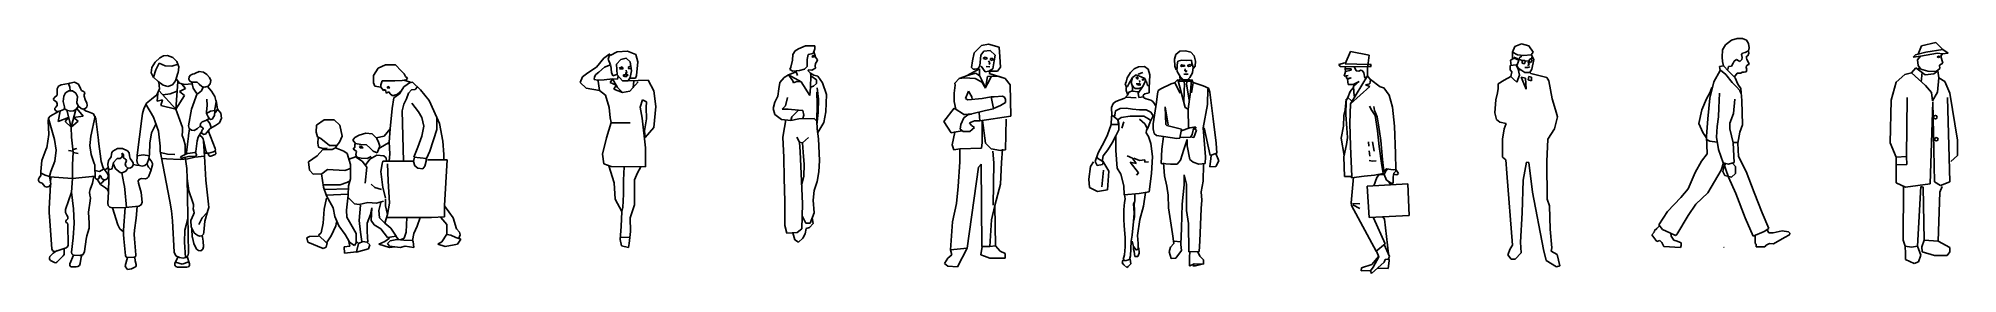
# Model space of a CAD drawing. Extents: x -425 to -263, y 218 to 238.
import ezdxf

# ---------------------------------------------------------------- set-up
doc = ezdxf.new("R2010")
doc.units = 0
doc.header["$MEASUREMENT"] = 0
doc.layers.add('People Elevation', color=4, linetype='CONTINUOUS')

msp = doc.modelspace()

# ---------------------------------------------------------------- linework, layer by layer
at = {"layer": 'People Elevation'}
for p, q in [((-360.64, 237.4), (-360.92, 237.22)), ((-360.05, 237.63), (-360.64, 237.4)), ((-359.27, 237.63), (-360.05, 237.63)), ((-359.41, 236.99), (-359.27, 237.4)), ((-359.27, 237.4), (-359.27, 237.63)), ((-345.85, 237.05), (-345.25, 237.66)), ((-345.25, 237.66), (-344.64, 237.79)), ((-344.64, 237.79), (-343.76, 237.52)), ((-343.76, 237.52), (-343.7, 236.71)), ((-300.57, 237.12), (-300.39, 237.58)), ((-300.39, 237.58), (-299.82, 237.81)), ((-299.82, 237.81), (-299.19, 237.64)), ((-299.19, 237.64), (-298.84, 237.12)), ((-282.92, 237.3), (-282.65, 237.73)), ((-282.65, 237.73), (-282.15, 238.12)), ((-282.15, 238.12), (-281.67, 238.25)), ((-281.67, 238.25), (-281.23, 238.27)), ((-281.23, 238.27), (-280.9, 238.13)), ((-280.9, 238.13), (-280.73, 237.84)), ((-280.73, 237.84), (-280.67, 237.48)), ((-280.67, 237.48), (-280.72, 237.22)), ((-266.47, 236.93), (-266.18, 237.64)), ((-266.18, 237.64), (-264.97, 237.93)), ((-265.81, 237.12), (-264.38, 237.34)), ((-264.97, 237.93), (-264.38, 237.34)), ((-264.38, 237.34), (-263.94, 237.01)), ((-415.03, 235.81), (-415.09, 235.37)), ((-414.75, 236.27), (-415.03, 235.81)), ((-414.35, 236.64), (-414.75, 236.27)), ((-414.4, 236.18), (-414.69, 235.61)), ((-414.4, 236.18), (-413.89, 235.96)), ((-414.05, 236.79), (-414.35, 236.64)), ((-413.7, 236.82), (-414.05, 236.79)), ((-413.89, 235.96), (-413.34, 235.93)), ((-413.25, 236.66), (-413.7, 236.82)), ((-413.34, 235.93), (-412.8, 236.09)), ((-412.91, 236.32), (-413.25, 236.66)), ((-412.75, 235.86), (-412.91, 236.32)), ((-412.82, 235.38), (-412.75, 235.86)), ((-395.98, 235.75), (-396.37, 235.14)), ((-395.37, 236.03), (-395.98, 235.75)), ((-394.54, 236.03), (-395.37, 236.03)), ((-394.54, 236.03), (-394.04, 235.55)), ((-378.35, 235.38), (-377.63, 235.84)), ((-377.63, 235.84), (-377.01, 236.61)), ((-376.96, 235.84), (-377.42, 235.43)), ((-377.01, 236.61), (-376.5, 236.97)), ((-376.45, 236.04), (-376.96, 235.84)), ((-376.5, 236.97), (-376.65, 236.51)), ((-376.65, 236.51), (-376.45, 236.04)), ((-376.48, 236.82), (-375.88, 237.13)), ((-376.43, 235.99), (-376.35, 235.39)), ((-375.94, 236.09), (-375.57, 236.48)), ((-375.88, 235.21), (-375.94, 236.09)), ((-375.88, 237.13), (-375.02, 237.18)), ((-375.73, 235.75), (-375.47, 235.88)), ((-375.39, 235.7), (-375.7, 235.7)), ((-375.57, 236.48), (-375.13, 236.61)), ((-375.47, 235.88), (-375.39, 235.7)), ((-375.13, 236.61), (-374.79, 236.3)), ((-375.02, 237.18), (-374.32, 236.92)), ((-374.95, 235.83), (-374.84, 235.91)), ((-374.89, 235.7), (-374.95, 235.83)), ((-374.74, 235.73), (-374.89, 235.7)), ((-374.84, 235.91), (-374.74, 235.86)), ((-374.79, 236.3), (-374.69, 235.54)), ((-374.32, 236.92), (-374.16, 236.3)), ((-374.16, 236.3), (-374.27, 235.15)), ((-361.35, 235.64), (-361.28, 235.85)), ((-361.15, 236.44), (-361.28, 235.85)), ((-361.1, 236.9), (-361.15, 236.44)), ((-360.92, 237.22), (-361.1, 236.9)), ((-359.89, 235.9), (-360.12, 235.68)), ((-359.91, 236.49), (-359.82, 236.9)), ((-359.91, 236.12), (-359.91, 236.49)), ((-359.89, 235.9), (-359.91, 236.12)), ((-359.82, 236.9), (-359.41, 236.99)), ((-359.45, 236.81), (-359.52, 236.75)), ((-359.52, 236.75), (-359.39, 236.69)), ((-359.21, 235.75), (-359.5, 235.6)), ((-359.32, 236.81), (-359.45, 236.81)), ((-359.39, 236.69), (-359.3, 236.73)), ((-359.34, 237.17), (-359.21, 236.69)), ((-359.3, 236.73), (-359.32, 236.81)), ((-359.21, 236.16), (-359.24, 235.95)), ((-359.24, 235.95), (-359.21, 235.75)), ((-359.21, 236.69), (-359.12, 236.57)), ((-359.09, 236.31), (-359.21, 236.16)), ((-359.12, 236.57), (-359.03, 236.45)), ((-359.03, 236.45), (-359.09, 236.31)), ((-346.51, 235.12), (-345.41, 235.7)), ((-346.08, 235.83), (-345.99, 236.38)), ((-345.93, 235.67), (-346.08, 235.83)), ((-345.99, 236.38), (-345.85, 237.05)), ((-345.53, 235.72), (-345.77, 235.67)), ((-345.38, 235.97), (-345.53, 235.72)), ((-345.41, 235.7), (-345.41, 235.15)), ((-345.31, 236.85), (-345.38, 235.97)), ((-345.04, 237.18), (-345.31, 236.85)), ((-344.94, 235.45), (-345.28, 235.92)), ((-345.06, 236.62), (-344.99, 236.66)), ((-345.06, 236.58), (-345.06, 236.62)), ((-344.9, 236.51), (-345.06, 236.58)), ((-344.5, 237.25), (-345.04, 237.18)), ((-344.99, 236.66), (-344.93, 236.69)), ((-344.93, 236.69), (-344.79, 236.64)), ((-344.77, 236.55), (-344.9, 236.51)), ((-344.86, 235.9), (-344.55, 235.87)), ((-344.79, 236.64), (-344.77, 236.55)), ((-344.66, 236.38), (-344.55, 236.2)), ((-344.61, 235.5), (-344.3, 235.7)), ((-344.55, 236.2), (-344.59, 236.07)), ((-344.1, 236.85), (-344.5, 237.25)), ((-344.48, 236.58), (-344.31, 236.6)), ((-344.48, 236.47), (-344.48, 236.58)), ((-344.33, 236.42), (-344.48, 236.47)), ((-344.29, 236.49), (-344.33, 236.42)), ((-344.31, 236.6), (-344.29, 236.49)), ((-344.3, 235.7), (-344.17, 236.38)), ((-344.17, 236.38), (-344.1, 236.85)), ((-343.63, 235.84), (-343.9, 235.5)), ((-343.7, 236.71), (-343.63, 235.84)), ((-332.71, 235.39), (-332.39, 235.71)), ((-332.39, 235.71), (-332.04, 235.87)), ((-332.04, 235.87), (-331.54, 235.9)), ((-331.54, 235.9), (-331.22, 235.68)), ((-329.01, 236.52), (-328.89, 236.92)), ((-328.99, 235.93), (-329.01, 236.52)), ((-328.86, 235.63), (-328.99, 235.93)), ((-328.89, 236.92), (-328.56, 237.2)), ((-328.78, 235.75), (-328.86, 235.63)), ((-328.77, 235.47), (-328.81, 235.71)), ((-328.73, 236.36), (-328.78, 236.03)), ((-328.78, 236.03), (-328.78, 235.75)), ((-328.38, 236.44), (-328.73, 236.36)), ((-328.56, 237.2), (-328.07, 237.23)), ((-328.5, 235.96), (-328.4, 236.03)), ((-328.4, 235.91), (-328.5, 235.96)), ((-328.4, 236.03), (-328.15, 235.98)), ((-328.4, 235.91), (-328.18, 235.93)), ((-328, 236.41), (-328.38, 236.44)), ((-328.18, 235.93), (-328.15, 235.98)), ((-328.12, 235.7), (-328.15, 235.55)), ((-328.07, 237.23), (-327.62, 237.1)), ((-327.59, 236.44), (-328, 236.41)), ((-327.89, 236.01), (-327.69, 236.06)), ((-327.89, 235.93), (-327.89, 236.01)), ((-327.82, 235.91), (-327.89, 235.93)), ((-327.67, 235.93), (-327.82, 235.91)), ((-327.69, 236.06), (-327.59, 236.01)), ((-327.59, 236.01), (-327.67, 235.93)), ((-327.62, 237.1), (-327.34, 236.8)), ((-327.56, 236.19), (-327.59, 236.44)), ((-327.45, 235.85), (-327.56, 236.19)), ((-327.48, 235.37), (-327.45, 235.85)), ((-327.26, 235.93), (-327.44, 235.73)), ((-327.34, 236.8), (-327.23, 236.34)), ((-327.23, 236.34), (-327.26, 235.93)), ((-314.68, 236.21), (-315.18, 236.06)), ((-315.18, 236.06), (-315.08, 235.89)), ((-315.08, 235.89), (-312.51, 235.86)), ((-314.66, 236.13), (-314.21, 237.17)), ((-314.66, 236.13), (-312.69, 236.06)), ((-314.63, 235.89), (-314.66, 235.71)), ((-314.66, 235.71), (-314.14, 235.71)), ((-314.63, 235.49), (-314.66, 235.71)), ((-314.21, 237.17), (-312.64, 236.85)), ((-314.14, 235.71), (-314.14, 235.59)), ((-313.73, 235.53), (-313.89, 235.89)), ((-312.76, 235.86), (-312.76, 235.07)), ((-312.64, 236.85), (-312.74, 235.96)), ((-312.46, 236.08), (-312.69, 236.06)), ((-312.51, 235.86), (-312.46, 236.08)), ((-300.27, 236.04), (-300.77, 235.99)), ((-300.77, 235.99), (-300.77, 235.62)), ((-300.74, 236.43), (-300.45, 236.6)), ((-300.68, 236), (-300.74, 236.43)), ((-300.57, 236.54), (-300.57, 237.12)), ((-300.16, 236.89), (-300.57, 237.12)), ((-299.76, 236.42), (-300.46, 236.68)), ((-300.45, 236.6), (-300.05, 236.43)), ((-300.09, 235.67), (-300.27, 236.04)), ((-300.05, 236.43), (-300.22, 235.97)), ((-299.95, 235.68), (-300.22, 235.97)), ((-299.65, 236.83), (-300.16, 236.89)), ((-299.79, 236.79), (-300.02, 236.59)), ((-299.76, 236.42), (-299.55, 236.42)), ((-299.76, 236.18), (-299.76, 236.42)), ((-299.69, 236.16), (-299.76, 236.18)), ((-299.53, 236.16), (-299.69, 236.16)), ((-299.01, 236.89), (-299.65, 236.83)), ((-299.55, 236.42), (-299.51, 236.35)), ((-299.54, 235.82), (-299.28, 235.81)), ((-299.51, 236.35), (-299.53, 236.16)), ((-299.51, 236.35), (-299.2, 236.39)), ((-299.18, 236.04), (-299.31, 236)), ((-299.28, 235.81), (-299.11, 235.87)), ((-299.26, 236.29), (-299.18, 236.04)), ((-299.2, 236.39), (-299.08, 236.54)), ((-299.15, 236.25), (-299.2, 236.39)), ((-299.06, 236.25), (-299.15, 236.25)), ((-298.96, 235.69), (-299.13, 235.4)), ((-299.08, 236.54), (-298.99, 236.56)), ((-298.94, 236.39), (-299.06, 236.25)), ((-298.84, 237.12), (-299.01, 236.89)), ((-299, 236.91), (-298.79, 236.49)), ((-298.99, 236.56), (-298.91, 236.71)), ((-298.99, 236.56), (-298.94, 236.39)), ((-298.79, 236.49), (-298.96, 235.69)), ((-283.17, 235.9), (-282.84, 235.95)), ((-283.12, 235.57), (-283.17, 235.9)), ((-282.95, 236.69), (-282.92, 237.3)), ((-282.91, 236.32), (-282.95, 236.69)), ((-282.83, 235.96), (-282.91, 236.32)), ((-282.84, 235.95), (-282.42, 235.52)), ((-282.42, 235.91), (-282.46, 235.66)), ((-282.17, 235.93), (-282.42, 235.91)), ((-282.02, 236.17), (-282.17, 235.93)), ((-281.92, 236.36), (-282.02, 236.17)), ((-281.75, 236.49), (-281.92, 236.36)), ((-281.46, 236.32), (-281.75, 236.49)), ((-281.3, 236.49), (-281.46, 236.32)), ((-281.23, 237.01), (-281.31, 236.91)), ((-281.31, 236.91), (-281.27, 236.66)), ((-281.27, 236.66), (-281.3, 236.49)), ((-281.02, 237.08), (-281.23, 237.01)), ((-280.72, 237.22), (-281.02, 237.08)), ((-280.93, 235.83), (-280.9, 235.96)), ((-280.86, 235.64), (-280.93, 235.83)), ((-280.9, 236.61), (-280.89, 236.77)), ((-280.86, 236.49), (-280.9, 236.61)), ((-280.9, 235.96), (-280.77, 236.03)), ((-280.89, 236.77), (-280.78, 236.81)), ((-280.73, 236.25), (-280.86, 236.49)), ((-280.78, 236.81), (-280.69, 237.02)), ((-280.77, 236.03), (-280.68, 236.08)), ((-280.68, 236.08), (-280.73, 236.25)), ((-280.69, 237.02), (-280.72, 237.18)), ((-266.66, 235.8), (-267.02, 235.37)), ((-266.88, 236.68), (-266.69, 236.87)), ((-266.25, 236.76), (-266.88, 236.68)), ((-266.69, 236.87), (-265.81, 237.12)), ((-266.66, 235.8), (-265.88, 235.21)), ((-266.51, 236.46), (-266.25, 236.76)), ((-266.47, 235.98), (-266.51, 236.46)), ((-266.22, 235.69), (-266.47, 235.98)), ((-266.4, 235.58), (-266.4, 235.8)), ((-266.25, 236.76), (-264.82, 237.01)), ((-265.63, 235.51), (-266.22, 235.69)), ((-264.64, 235.73), (-264.93, 235.47)), ((-264.72, 236.77), (-264.86, 236.71)), ((-264.86, 236.71), (-264.74, 236.66)), ((-264.82, 237.01), (-264.41, 236.98)), ((-264.74, 236.66), (-264.62, 236.74)), ((-264.62, 236.74), (-264.72, 236.77)), ((-264.38, 236.17), (-264.67, 236.02)), ((-264.67, 236.02), (-264.64, 235.73)), ((-264.41, 236.98), (-264.56, 236.76)), ((-264.56, 236.76), (-264.38, 236.17)), ((-263.94, 237.01), (-264.41, 236.98)), ((-422.87, 234.25), (-423, 234.03)), ((-422.64, 234.36), (-422.87, 234.25)), ((-422.02, 234.46), (-422.64, 234.36)), ((-421.92, 234.17), (-422.03, 234.46)), ((-422.02, 234.46), (-421.97, 234.47)), ((-421.97, 234.47), (-421.93, 234.49)), ((-421.54, 234.58), (-421.93, 234.49)), ((-421.88, 233.87), (-421.92, 234.17)), ((-421.18, 234.41), (-421.54, 234.58)), ((-421.02, 234.05), (-421.18, 234.41)), ((-415.09, 235.37), (-414.88, 234.98)), ((-414.69, 235.61), (-414.89, 235)), ((-414.87, 234.98), (-414.88, 234.98)), ((-414.88, 234.98), (-414.88, 234.98)), ((-414.87, 234.98), (-414.49, 234.64)), ((-414.49, 234.64), (-414.08, 234.33)), ((-414.39, 234.03), (-414.43, 234.58)), ((-414.08, 234.33), (-413.68, 234.21)), ((-413.68, 234.21), (-413.28, 234.35)), ((-413.28, 234.35), (-413.03, 234.69)), ((-412.83, 235.34), (-413.03, 234.69)), ((-413.01, 232.3), (-412.84, 234.62)), ((-412.98, 234.87), (-412.71, 234.51)), ((-412.82, 235.38), (-412.83, 235.36)), ((-412.83, 235.36), (-412.83, 235.34)), ((-412.71, 234.51), (-412.29, 234.39)), ((-412.18, 234.06), (-412.49, 234.41)), ((-411.65, 234.43), (-412.29, 234.39)), ((-411.89, 235.03), (-411.9, 234.84)), ((-411.9, 234.84), (-411.82, 234.68)), ((-411.77, 235.18), (-411.89, 235.03)), ((-411.82, 234.68), (-411.66, 234.58)), ((-411.6, 235.25), (-411.77, 235.18)), ((-411.67, 234.58), (-411.55, 234.09)), ((-411.66, 234.58), (-411.47, 234.58)), ((-411.6, 235.25), (-411.47, 235.28)), ((-411.55, 234.09), (-411.28, 233.67)), ((-411.47, 235.28), (-411.36, 235.35)), ((-411.22, 234.57), (-411.47, 234.58)), ((-411.03, 235.48), (-411.36, 235.35)), ((-411.04, 234.41), (-411.22, 234.57)), ((-411.04, 234.41), (-410.83, 234.22)), ((-410.68, 235.42), (-411.03, 235.48)), ((-410.86, 233.86), (-410.72, 234.17)), ((-410.83, 234.22), (-410.56, 234.16)), ((-410.4, 235.23), (-410.68, 235.42)), ((-410.56, 234.16), (-410.3, 234.25)), ((-410.17, 234.99), (-410.4, 235.23)), ((-410.01, 233.83), (-410.34, 234.22)), ((-410.3, 234.25), (-410.12, 234.45)), ((-410.07, 234.73), (-410.17, 234.99)), ((-410.12, 234.45), (-410.07, 234.73)), ((-396.37, 235.14), (-396.37, 234.54)), ((-396.37, 234.54), (-396.26, 234.26)), ((-396.26, 234.26), (-395.76, 234.15)), ((-395.76, 234.37), (-395.65, 234.7)), ((-395.76, 234.15), (-395.76, 234.37)), ((-395.54, 233.87), (-395.76, 234.15)), ((-395.65, 234.7), (-395.04, 234.7)), ((-395.22, 234.12), (-395.17, 234.21)), ((-395.14, 234.1), (-395.22, 234.12)), ((-395.17, 234.21), (-395.08, 234.18)), ((-395.14, 234.1), (-395, 234.1)), ((-395.08, 234.18), (-395, 234.1)), ((-395.04, 234.7), (-394.59, 234.7)), ((-393.98, 234.73), (-394.59, 234.7)), ((-393.82, 234.2), (-394.2, 233.59)), ((-393.81, 235.29), (-394.04, 235.55)), ((-393.98, 234.73), (-393.64, 234.78)), ((-393.82, 234.76), (-393.26, 234.59)), ((-393.26, 234.59), (-393.82, 234.2)), ((-393.7, 235.07), (-393.81, 235.29)), ((-393.53, 234.93), (-393.7, 235.07)), ((-393.64, 234.78), (-393.53, 234.93)), ((-393.32, 234.54), (-393.1, 234.59)), ((-393.1, 234.59), (-392.43, 233.93)), ((-392.68, 234.18), (-392.87, 233.96)), ((-379.01, 234.55), (-378.81, 235.02)), ((-378.5, 234.09), (-379.01, 234.55)), ((-378.81, 235.02), (-378.35, 235.38)), ((-377.37, 233.89), (-378.5, 234.09)), ((-377.78, 235.02), (-377.83, 234.81)), ((-377.83, 234.81), (-377.52, 234.76)), ((-377.68, 235.22), (-377.78, 235.02)), ((-377.42, 235.43), (-377.68, 235.22)), ((-376.98, 234.79), (-377.52, 234.76)), ((-377.52, 234.76), (-377.47, 234.66)), ((-377.47, 234.66), (-377.37, 233.89)), ((-376.29, 234.86), (-376.98, 234.79)), ((-376.46, 234.56), (-376.29, 234.86)), ((-375.98, 234.33), (-376.46, 234.56)), ((-376.35, 235.39), (-376.25, 235.13)), ((-375.87, 234.14), (-376.29, 234.86)), ((-376.29, 234.86), (-375.86, 234.84)), ((-376.25, 235.13), (-375.91, 235.23)), ((-376.17, 234), (-375.98, 234.33)), ((-375.44, 234.69), (-375.88, 235.21)), ((-375.45, 233.72), (-375.87, 234.14)), ((-375.86, 234.84), (-375.81, 235.12)), ((-374.97, 234.71), (-375.44, 234.69)), ((-375.36, 235.19), (-375.19, 235.19)), ((-375.34, 235.08), (-375.36, 235.19)), ((-375.15, 235.04), (-375.34, 235.08)), ((-375.21, 235.33), (-375.07, 235.33)), ((-375.19, 235.19), (-374.96, 235.21)), ((-374.96, 235.21), (-375.15, 235.04)), ((-375.07, 235.33), (-375.13, 235.6)), ((-374.79, 234.97), (-374.97, 234.71)), ((-373.28, 234.74), (-374.95, 234.69)), ((-374.11, 234.6), (-374.83, 233.82)), ((-374.35, 234.92), (-374.82, 234.92)), ((-374.69, 235.54), (-374.79, 234.97)), ((-374.55, 234.12), (-374.48, 234.7)), ((-374.27, 235.15), (-374.35, 234.92)), ((-372.81, 233.85), (-373.28, 234.74)), ((-362.29, 234.01), (-362.2, 234.56)), ((-362.2, 234.56), (-361.83, 234.98)), ((-361.83, 234.98), (-361.47, 235.2)), ((-361.47, 235.2), (-360.82, 235.44)), ((-361.47, 235.2), (-361.1, 234.7)), ((-361.47, 235.2), (-360.41, 234.61)), ((-361.11, 235.5), (-361.35, 235.64)), ((-360.56, 235.57), (-361.11, 235.5)), ((-361.1, 234.7), (-361.05, 234.52)), ((-361.05, 234.52), (-360.78, 234.65)), ((-360.82, 235.44), (-360.82, 235.54)), ((-360.82, 235.44), (-360.71, 235.14)), ((-360.78, 234.65), (-360.41, 234.61)), ((-360.12, 235.68), (-360.56, 235.57)), ((-359.68, 233.46), (-360.41, 234.61)), ((-359.79, 235.61), (-359.86, 235.57)), ((-359.63, 235.34), (-359.86, 235.57)), ((-359.5, 235.6), (-359.79, 235.61)), ((-359.68, 233.46), (-359.63, 234.15)), ((-359.59, 235.11), (-359.63, 235.34)), ((-359.34, 235.17), (-359.63, 235.34)), ((-359.63, 234.15), (-359.59, 235.11)), ((-359.63, 234.15), (-359.36, 234.24)), ((-359.59, 235.11), (-359.13, 234.79)), ((-359.36, 234.24), (-359.13, 234.47)), ((-359, 235.08), (-359.34, 235.17)), ((-359.13, 234.47), (-359.13, 234.79)), ((-359.06, 234.11), (-358.95, 233.14)), ((-358.62, 234.52), (-359, 235.08)), ((-358.62, 234.52), (-358.27, 233.55)), ((-347.54, 233.65), (-347.46, 234.34)), ((-347.13, 234.9), (-347.47, 234.49)), ((-347.46, 234.34), (-347.47, 234.49)), ((-347.13, 234.9), (-346.51, 235.12)), ((-346.66, 234.96), (-347.13, 234.9)), ((-345.78, 234.9), (-346.66, 234.96)), ((-346.51, 235.12), (-345.75, 235.33)), ((-345.77, 235.67), (-345.93, 235.67)), ((-345.31, 234.63), (-345.78, 234.9)), ((-345.75, 235.33), (-345.54, 235.23)), ((-345.54, 235.23), (-345.36, 235.06)), ((-345.41, 235.15), (-344.91, 234.14)), ((-345.18, 234.56), (-345.31, 234.63)), ((-345.18, 234.56), (-344.91, 234.09)), ((-344.61, 235.5), (-344.94, 235.45)), ((-344.91, 234.09), (-344.73, 235.05)), ((-344.73, 234.43), (-344.91, 234.14)), ((-344.4, 235.1), (-344.73, 234.43)), ((-344.73, 235.05), (-344.4, 235.1)), ((-343.9, 235.5), (-344.61, 235.5)), ((-344.6, 235.32), (-344.52, 235.49)), ((-343.26, 234.89), (-344.6, 235.32)), ((-344.4, 235.1), (-343.75, 235.05)), ((-343.75, 235.05), (-343.26, 234.89)), ((-343.26, 234.89), (-342.83, 234.35)), ((-342.83, 234.35), (-342.78, 231.71)), ((-333.16, 234.43), (-333.08, 234.59)), ((-333.08, 234.23), (-333.16, 234.43)), ((-333.08, 234.59), (-333, 234.95)), ((-332.96, 234.23), (-333.08, 234.23)), ((-333.03, 234.23), (-333.08, 234.11)), ((-333.08, 234.11), (-333.06, 233.88)), ((-333, 234.95), (-332.71, 235.39)), ((-332.83, 234.49), (-332.96, 234.23)), ((-332.64, 234.79), (-332.83, 234.49)), ((-332.64, 234.59), (-332.54, 234.99)), ((-332.54, 234.99), (-332.64, 234.79)), ((-332.54, 234.19), (-332.64, 234.59)), ((-332.46, 234.16), (-332.58, 234.33)), ((-332.55, 233.86), (-332.54, 234.19)), ((-332.54, 234.99), (-332.24, 235.2)), ((-332.32, 234.06), (-332.46, 234.16)), ((-332.24, 235.2), (-331.82, 235.04)), ((-332.2, 234.91), (-332.22, 235)), ((-332.22, 234.43), (-331.96, 234.43)), ((-332.2, 235), (-332.1, 235)), ((-332.08, 234.85), (-332.2, 234.91)), ((-331.97, 234.33), (-332.16, 234.39)), ((-332.1, 235), (-332.08, 234.85)), ((-332.06, 233.66), (-331.69, 234.19)), ((-332.05, 235.26), (-331.66, 235.39)), ((-331.99, 234.05), (-331.78, 234.14)), ((-331.92, 234.61), (-331.98, 234.57)), ((-331.84, 234.36), (-331.97, 234.33)), ((-331.96, 234.43), (-331.85, 234.39)), ((-331.94, 234.73), (-331.92, 234.61)), ((-331.82, 235.04), (-331.5, 234.89)), ((-331.78, 234.14), (-331.7, 234.19)), ((-331.73, 234.79), (-331.71, 234.83)), ((-331.73, 234.77), (-331.73, 234.79)), ((-331.65, 234.75), (-331.73, 234.77)), ((-331.71, 234.83), (-331.61, 234.81)), ((-331.44, 234.66), (-331.69, 234.19)), ((-331.55, 234.77), (-331.65, 234.75)), ((-331.61, 234.81), (-331.55, 234.77)), ((-331.5, 234.89), (-331.44, 234.77)), ((-331.44, 234.77), (-331.44, 234.66)), ((-331.44, 234.66), (-331.37, 234.65)), ((-331.37, 234.65), (-331.27, 234.29)), ((-331.27, 234.29), (-331.14, 234.31)), ((-331.22, 235.68), (-331.09, 235.2)), ((-331.12, 234.6), (-331.15, 234.12)), ((-331.15, 234.12), (-331.15, 233.68)), ((-331.09, 235.2), (-331.12, 234.6)), ((-330.17, 234.01), (-329.3, 234.44)), ((-329.3, 234.44), (-329.02, 234.52)), ((-329.02, 234.52), (-328.74, 234.8)), ((-328.99, 234.53), (-328.54, 233.66)), ((-328.77, 235.47), (-328.52, 235.06)), ((-328.74, 234.8), (-328.11, 232.46)), ((-328.72, 234.73), (-328.57, 234.76)), ((-328.63, 234.66), (-328.53, 234.84)), ((-328.21, 234.66), (-328.63, 234.66)), ((-328.53, 234.84), (-328.56, 235.04)), ((-328.54, 234.93), (-328.21, 234.66)), ((-328.52, 235.06), (-328.24, 234.78)), ((-328.24, 234.78), (-327.91, 234.78)), ((-328, 235.22), (-328.23, 235.27)), ((-328.21, 234.66), (-327.95, 234.66)), ((-328.16, 234.43), (-328.21, 234.66)), ((-328.16, 234.43), (-328.19, 233.84)), ((-328.17, 235.27), (-327.87, 235.27)), ((-328.15, 235.55), (-328, 235.53)), ((-327.97, 235.47), (-328.1, 235.47)), ((-328, 235.53), (-327.97, 235.47)), ((-327.87, 235.27), (-328, 235.22)), ((-327.99, 234.43), (-327.95, 234.66)), ((-327.99, 234.43), (-327.77, 233.07)), ((-327.95, 234.66), (-327.77, 234.82)), ((-327.67, 234.64), (-327.95, 234.66)), ((-327.91, 234.78), (-327.71, 234.99)), ((-327.77, 234.79), (-327.77, 234.84)), ((-327.67, 234.64), (-327.77, 234.79)), ((-327.75, 234.77), (-327.6, 234.73)), ((-327.71, 234.99), (-327.48, 235.37)), ((-327.67, 233.77), (-327.59, 234.8)), ((-327.59, 234.8), (-327.43, 234.56)), ((-327.43, 234.53), (-327.57, 233.68)), ((-327.43, 234.56), (-326.6, 234.28)), ((-326.6, 234.28), (-326.16, 234.09)), ((-326.16, 234.09), (-326.04, 233.73)), ((-314.63, 235.49), (-314.73, 235.1)), ((-314.73, 235.1), (-314.41, 235.15)), ((-314.14, 235.59), (-314.63, 235.49)), ((-314.56, 235.07), (-314.51, 234.9)), ((-314.51, 234.9), (-314.16, 234.95)), ((-314.16, 234.95), (-314.46, 234.85)), ((-314.46, 234.85), (-314.41, 234.38)), ((-314.41, 234.38), (-313.97, 234.38)), ((-313.99, 234.11), (-314.24, 233.79)), ((-314.21, 232.75), (-312.78, 235.12)), ((-312.59, 234.23), (-314.21, 232.75)), ((-313.97, 234.38), (-313.47, 234.65)), ((-313.47, 234.65), (-313.94, 234.21)), ((-313.94, 234.21), (-313.8, 234.48)), ((-313.94, 234.21), (-313.89, 233.42)), ((-313.49, 235.5), (-313.73, 235.53)), ((-313.34, 235.59), (-313.49, 235.5)), ((-313.22, 235.56), (-313.34, 235.59)), ((-313.09, 235.38), (-313.22, 235.56)), ((-313, 234.92), (-313.09, 235.38)), ((-312.76, 235.07), (-313, 234.92)), ((-312.59, 234.43), (-312.93, 234.36)), ((-312.93, 234.36), (-312.59, 234.23)), ((-312.78, 235.12), (-312.51, 234.78)), ((-312.51, 234.78), (-312.59, 234.43)), ((-312.51, 234.8), (-311.72, 234.19)), ((-311.72, 234.19), (-311.39, 234.1)), ((-311.39, 234.1), (-310.96, 233.49)), ((-301.79, 234.43), (-301.28, 234.75)), ((-301.79, 234.06), (-301.79, 234.43)), ((-301.28, 234.75), (-300.73, 235.07)), ((-300.77, 235.62), (-300.64, 235.44)), ((-300.64, 235.44), (-300.73, 235.07)), ((-300.73, 235.07), (-300.5, 234.84)), ((-300.5, 234.84), (-300.22, 234.57)), ((-300.22, 234.57), (-299.99, 235.16)), ((-299.99, 235.16), (-300.09, 235.67)), ((-299.82, 235.59), (-300.08, 235.62)), ((-299.55, 235.4), (-299.95, 235.68)), ((-299.48, 234.92), (-299.85, 235.01)), ((-299.85, 235.01), (-299.44, 234)), ((-299.13, 235.4), (-299.55, 235.4)), ((-299.44, 234), (-299.48, 234.92)), ((-299.25, 234.78), (-299.21, 235.06)), ((-298.98, 234.69), (-299.25, 234.78)), ((-299.21, 235.06), (-298.98, 235.01)), ((-299.03, 235.3), (-299.13, 235.4)), ((-299.03, 235.3), (-297.7, 234.98)), ((-298.98, 235.01), (-298.98, 234.69)), ((-297.7, 234.98), (-297.51, 234.71)), ((-297.51, 234.71), (-297.24, 233.19)), ((-283.8, 234.13), (-283.99, 233.7)), ((-283.97, 233.23), (-283.64, 234.61)), ((-283.64, 234.61), (-283.12, 235.57)), ((-283.08, 235.58), (-282.64, 235.22)), ((-282.64, 235.22), (-282.09, 234.55)), ((-282.42, 235.52), (-281.85, 234.95)), ((-282.09, 234.55), (-281.75, 234.2)), ((-281.9, 235.03), (-281.69, 235.34)), ((-281.85, 234.95), (-281.62, 234.42)), ((-281.75, 234.2), (-281.46, 233.87)), ((-281.69, 235.34), (-281.35, 235.35)), ((-281.62, 234.42), (-281.38, 234.04)), ((-281.35, 235.35), (-281.29, 235.42)), ((-281.29, 235.42), (-281.1, 235.42)), ((-281.1, 235.42), (-280.92, 235.46)), ((-280.92, 235.46), (-280.86, 235.64)), ((-268.31, 234.58), (-268.74, 233.08)), ((-267.59, 235.23), (-268.31, 234.58)), ((-267.02, 235.37), (-267.59, 235.23)), ((-267.02, 235.37), (-265.85, 234.3)), ((-266.2, 234.61), (-266.12, 235.39)), ((-265.88, 235.21), (-265.15, 235.29)), ((-265.85, 234.3), (-265.34, 233.71)), ((-264.93, 235.47), (-265.63, 235.51)), ((-265.15, 235.29), (-264.79, 235.53)), ((-264.84, 233.75), (-264.72, 234.94)), ((-264.79, 235.53), (-264.72, 234.94)), ((-264.72, 234.94), (-264.22, 234.65)), ((-264.22, 234.65), (-263.78, 233.65)), ((-423.27, 233.23), (-423.29, 233.14)), ((-423.29, 233.14), (-423.26, 233.06)), ((-423.2, 233.28), (-423.27, 233.23)), ((-423.26, 233.06), (-423.18, 233.01)), ((-423.2, 233.28), (-422.99, 233.49)), ((-423.05, 232.92), (-423.18, 233.01)), ((-423.1, 232.49), (-423.17, 232.4)), ((-423.1, 232.49), (-423, 232.62)), ((-422.98, 232.77), (-423.05, 232.92)), ((-423, 234.03), (-422.98, 233.78)), ((-423, 232.62), (-422.98, 232.77)), ((-422.99, 233.49), (-422.98, 233.78)), ((-422.44, 233.41), (-422.47, 232.96)), ((-422.47, 232.96), (-422.37, 232.52)), ((-422.29, 233.69), (-422.44, 233.41)), ((-422.37, 232.39), (-422.37, 232.52)), ((-422.01, 233.85), (-422.29, 233.69)), ((-421.69, 233.85), (-422.01, 233.85)), ((-421.42, 233.67), (-421.69, 233.85)), ((-421.28, 233.38), (-421.42, 233.67)), ((-421.31, 233.06), (-421.34, 232.93)), ((-421.34, 232.93), (-421.32, 232.81)), ((-421.32, 232.81), (-421.18, 232.56)), ((-421.31, 233.06), (-421.28, 233.38)), ((-421.3, 232.42), (-421.18, 232.56)), ((-421.18, 232.56), (-420.96, 232.37)), ((-421.02, 234.05), (-420.93, 233.87)), ((-420.93, 233.87), (-420.76, 233.79)), ((-420.69, 233.75), (-420.76, 233.79)), ((-420.68, 233.61), (-420.72, 233.52)), ((-420.72, 233.52), (-420.72, 233.42)), ((-420.72, 233.42), (-420.64, 233.12)), ((-420.66, 233.68), (-420.69, 233.75)), ((-420.68, 233.61), (-420.66, 233.68)), ((-420.64, 233.12), (-420.5, 232.83)), ((-420.62, 232.37), (-420.5, 232.49)), ((-420.45, 232.66), (-420.5, 232.83)), ((-420.5, 232.49), (-420.45, 232.66)), ((-415.46, 232.82), (-415.71, 232.34)), ((-414.88, 231.65), (-415.53, 232.74)), ((-415.04, 233.16), (-415.46, 232.82)), ((-415.04, 233.16), (-414.61, 233.51)), ((-414.61, 233.51), (-414.39, 234.03)), ((-414.58, 232.98), (-414.53, 233.64)), ((-414.13, 233.1), (-414.58, 232.98)), ((-413.01, 232.3), (-414.43, 233.87)), ((-414.28, 232.62), (-414.13, 233.1)), ((-413.01, 232.3), (-414.28, 232.62)), ((-414.1, 233.51), (-413.48, 233.61)), ((-413.48, 233.61), (-412.89, 233.84)), ((-413.01, 232.3), (-412.28, 233.46)), ((-412.71, 233.79), (-412.18, 234.06)), ((-412.28, 233.46), (-412.71, 233.79)), ((-411.21, 233.63), (-411.7, 232.31)), ((-411.28, 233.67), (-411.21, 233.63)), ((-411.21, 233.63), (-411.14, 233.64)), ((-411.14, 233.64), (-410.86, 233.86)), ((-410.42, 232.08), (-410.36, 232.61)), ((-410.36, 232.61), (-410.41, 233.14)), ((-409.73, 233.39), (-410.01, 233.83)), ((-409.6, 232.92), (-409.73, 233.39)), ((-409.69, 232.44), (-409.6, 232.92)), ((-409.5, 232.32), (-409.61, 233.04)), ((-395.44, 233.94), (-395.58, 233.94)), ((-395.54, 233.87), (-395.38, 233.91)), ((-395.33, 233.87), (-395.44, 233.94)), ((-395.31, 233.65), (-395.33, 233.87)), ((-395.09, 233.76), (-395.31, 233.65)), ((-394.98, 233.59), (-395.09, 233.76)), ((-394.8, 233.47), (-394.98, 233.59)), ((-394.81, 232.37), (-394.67, 233.26)), ((-394.69, 233.45), (-394.8, 233.47)), ((-394.69, 233.45), (-394.41, 233.56)), ((-394.2, 233.59), (-394.67, 233.26)), ((-394.41, 233.56), (-394.1, 233.82)), ((-393.83, 232.74), (-393.97, 232.17)), ((-393.6, 233.17), (-393.83, 232.74)), ((-393.43, 233.65), (-393.6, 233.17)), ((-393.18, 233.93), (-393.43, 233.65)), ((-392.87, 233.96), (-393.18, 233.93)), ((-392.6, 232.1), (-393.15, 232.82)), ((-392.43, 233.93), (-391.71, 233.04)), ((-391.71, 233.04), (-391.05, 231.6)), ((-377.37, 233.89), (-376.87, 233.49)), ((-376.87, 233.49), (-376.56, 232.45)), ((-375.45, 233.72), (-376.17, 234)), ((-374.83, 233.82), (-375.45, 233.72)), ((-373.96, 232.47), (-373.75, 233.1)), ((-373.77, 231.56), (-373.96, 232.47)), ((-373.75, 233.1), (-373.41, 232.92)), ((-373.45, 232.44), (-373.41, 232.92)), ((-372.63, 232.53), (-372.81, 233.85)), ((-372.81, 230.78), (-372.63, 232.53)), ((-362.75, 232.36), (-362.61, 232.91)), ((-362.61, 232.91), (-362.38, 233.42)), ((-362.38, 233.42), (-362.29, 234.01)), ((-361.74, 232.59), (-362.02, 232.32)), ((-361.56, 233.28), (-361.74, 232.59)), ((-359.05, 232.72), (-359.09, 233.73)), ((-359.09, 231.29), (-359.05, 232.72)), ((-358.95, 233.14), (-358.98, 232.03)), ((-358.27, 233.55), (-358.33, 232.09)), ((-347.54, 232.96), (-347.54, 233.65)), ((-347.4, 232.31), (-347.54, 232.96)), ((-346.59, 233.21), (-346.32, 233.82)), ((-346.39, 233.1), (-346.59, 233.21)), ((-345.18, 233.21), (-346.39, 233.1)), ((-346.32, 233.82), (-346.05, 233.35)), ((-346.05, 233.35), (-346.03, 233.13)), ((-344.44, 233.35), (-345.18, 233.21)), ((-344.24, 232.38), (-344.44, 233.35)), ((-344.17, 233.35), (-344.44, 233.35)), ((-343.63, 232.61), (-344.24, 232.38)), ((-344.17, 233.35), (-343.47, 233.4)), ((-343.22, 232.88), (-343.63, 232.61)), ((-343.47, 233.4), (-343.3, 233.32)), ((-343.3, 233.32), (-343.22, 233.13)), ((-343.22, 233.13), (-343.22, 232.88)), ((-334.3, 232.44), (-334.17, 232.79)), ((-334.17, 232.79), (-333.95, 232.95)), ((-333.95, 232.95), (-333.57, 233.1)), ((-333.57, 233.1), (-333.19, 233.23)), ((-333.19, 233.23), (-332.97, 233.49)), ((-333.12, 233.33), (-332.23, 233.27)), ((-333.06, 233.88), (-332.98, 233.66)), ((-332.98, 233.66), (-332.94, 233.53)), ((-332.97, 233.49), (-332.84, 233.74)), ((-332.84, 233.74), (-332.55, 233.86)), ((-332.06, 233.78), (-332.53, 233.82)), ((-332.19, 234.04), (-332.32, 234.06)), ((-332.19, 234.04), (-331.99, 234.05)), ((-332.06, 233.66), (-332.06, 233.78)), ((-332.02, 233.3), (-332.06, 233.66)), ((-332.02, 233.3), (-331.61, 233.34)), ((-331.5, 233.61), (-331.63, 233.49)), ((-331.63, 233.49), (-331.6, 233.26)), ((-331.6, 233.26), (-331.38, 233.17)), ((-331.15, 233.68), (-331.5, 233.61)), ((-331.38, 233.17), (-331, 233.07)), ((-331, 233.07), (-330.84, 232.95)), ((-330.84, 232.95), (-330.68, 232.76)), ((-330.81, 231.07), (-330.53, 232.89)), ((-330.68, 232.76), (-330.61, 232.63)), ((-330.53, 232.89), (-330.45, 233.61)), ((-330.45, 233.61), (-330.37, 233.89)), ((-330.37, 233.89), (-330.17, 234.01)), ((-329.74, 231.03), (-329.78, 232.5)), ((-329.78, 232.5), (-329.54, 230.99)), ((-328.19, 233.84), (-328.22, 232.86)), ((-328.11, 232.46), (-327.87, 232.3)), ((-327.87, 232.3), (-327.67, 233.77)), ((-326.24, 232.7), (-326.6, 230.75)), ((-326.2, 234.01), (-326.24, 232.7)), ((-326.04, 233.73), (-325.76, 231.5)), ((-314.65, 232.27), (-314.56, 233.15)), ((-314.56, 233.05), (-314.61, 231.84)), ((-314.44, 233.3), (-314.56, 233.05)), ((-314.24, 233.79), (-314.44, 233.3)), ((-314.44, 233.3), (-314.12, 233)), ((-314.26, 231.13), (-314.21, 232.75)), ((-312.61, 232.57), (-312.42, 232.21)), ((-312.18, 232.21), (-312.24, 232.54)), ((-310.96, 233.49), (-310.68, 232.48)), ((-310.68, 232.48), (-310.5, 230.89)), ((-302.06, 232), (-301.97, 233.1)), ((-301.97, 233.1), (-301.83, 233.69)), ((-301.83, 233.69), (-301.79, 234.06)), ((-297.24, 233.19), (-296.96, 232.27)), ((-284.25, 233.19), (-284.64, 232.25)), ((-283.99, 233.7), (-284.25, 233.19)), ((-284.16, 231.51), (-283.97, 233.23)), ((-283.18, 233.66), (-283.21, 232.43)), ((-282, 231.96), (-281.87, 233.14)), ((-281.46, 233.87), (-281.34, 233.6)), ((-281.38, 234.04), (-281.29, 233.04)), ((-281.29, 233.04), (-281.24, 230.99)), ((-268.74, 233.08), (-268.81, 229.49)), ((-267.45, 228.34), (-267.37, 233.29)), ((-265.44, 226.04), (-265.22, 232.93)), ((-265.34, 233.71), (-265.24, 233)), ((-265.24, 233), (-264.84, 233.75)), ((-265.22, 232.93), (-265.08, 226.19)), ((-263.78, 226.19), (-264, 233.29)), ((-263.78, 233.65), (-263.14, 229.7)), ((-423.71, 231.55), (-423.75, 231.33)), ((-423.69, 230.19), (-423.75, 231.33)), ((-423.72, 231.52), (-423.21, 229.77)), ((-423.57, 231.71), (-423.71, 231.55)), ((-422.88, 232.13), (-423.57, 231.71)), ((-423.17, 232.4), (-423.18, 232.28)), ((-423.18, 232.28), (-423.11, 232.18)), ((-423.11, 232.18), (-423, 232.13)), ((-423, 232.13), (-422.71, 232.16)), ((-422.9, 231.27), (-422.73, 232.15)), ((-422.02, 231.62), (-422.9, 231.27)), ((-422.71, 232.16), (-422.44, 232.28)), ((-422.44, 232.28), (-422.37, 232.39)), ((-422.38, 232.35), (-422.12, 232.2)), ((-422.32, 231.27), (-422.02, 231.62)), ((-421.81, 230.79), (-422.32, 231.27)), ((-421.81, 230.79), (-422.18, 232.22)), ((-422.12, 232.2), (-421.83, 232.14)), ((-421.83, 232.14), (-421.62, 232.17)), ((-421.81, 230.79), (-421.42, 232.29)), ((-421.81, 230.79), (-421.23, 231.31)), ((-421.62, 232.17), (-421.43, 232.28)), ((-421.6, 231.6), (-420.81, 231.73)), ((-421.23, 231.31), (-421.6, 231.6)), ((-421.43, 232.28), (-421.3, 232.42)), ((-420.81, 231.73), (-421.33, 232.38)), ((-420.96, 232.37), (-420.79, 232.32)), ((-420.79, 232.32), (-420.62, 232.37)), ((-420.78, 232.32), (-420.6, 232.17)), ((-420.6, 232.17), (-420.36, 232.1)), ((-419.94, 231.91), (-420.36, 232.1)), ((-419.8, 231.72), (-420.15, 230.03)), ((-419.73, 231.51), (-419.94, 231.91)), ((-419.61, 230.61), (-419.73, 231.51)), ((-416.25, 228.43), (-415.87, 231.53)), ((-415.81, 231.94), (-415.87, 231.53)), ((-415.71, 232.34), (-415.81, 231.94)), ((-414.65, 231.11), (-415.04, 230.32)), ((-414.47, 230.46), (-414.88, 231.65)), ((-412.45, 230.77), (-413.01, 232.3)), ((-411.7, 232.31), (-411.94, 230.92)), ((-411.94, 230.92), (-411.89, 230.68)), ((-411.17, 230.68), (-410.94, 230.91)), ((-410.91, 231.14), (-410.96, 230.99)), ((-410.96, 230.99), (-410.9, 230.84)), ((-410.79, 231.24), (-410.91, 231.14)), ((-410.9, 230.84), (-410.77, 230.76)), ((-410.79, 231.24), (-410.48, 231.36)), ((-410.48, 231.36), (-410.2, 231.53)), ((-410.1, 232.14), (-410.43, 231.96)), ((-410.42, 232.08), (-410.43, 231.98)), ((-410.43, 231.98), (-410.41, 231.89)), ((-410.41, 231.89), (-410.29, 231.67)), ((-410.16, 231.11), (-410.37, 231.42)), ((-410.29, 231.67), (-410.15, 231.48)), ((-410.03, 230.76), (-410.16, 231.11)), ((-410.15, 231.48), (-410.06, 231.43)), ((-409.68, 230.93), (-410.11, 230.69)), ((-409.73, 232.2), (-410.1, 232.14)), ((-410.06, 231.43), (-409.96, 231.46)), ((-409.96, 231.46), (-409.74, 231.77)), ((-409.74, 231.77), (-409.72, 232.15)), ((-409.69, 232.44), (-409.73, 232.3)), ((-409.73, 232.3), (-409.72, 232.15)), ((-409.7, 232), (-409.59, 232.16)), ((-409.68, 230.93), (-409.33, 231.17)), ((-409.59, 232.16), (-409.5, 232.32)), ((-409.22, 231.99), (-409.5, 232.32)), ((-409.33, 231.17), (-409.16, 231.56)), ((-409.16, 231.56), (-409.22, 231.99)), ((-401.21, 230.39), (-401.17, 230.97)), ((-401.17, 230.97), (-400.54, 231.42)), ((-400.54, 231.42), (-399.69, 231.42)), ((-399.69, 231.42), (-399.2, 230.97)), ((-399.2, 230.97), (-399.02, 230.03)), ((-394.98, 230.66), (-394.81, 232.37)), ((-393.97, 232.17), (-393.86, 227.94)), ((-392.32, 231.6), (-392.6, 232.1)), ((-392.15, 230.88), (-392.32, 231.6)), ((-392.32, 230.05), (-392.15, 230.88)), ((-390.82, 231.1), (-391.05, 231.6)), ((-391.05, 231.6), (-391.05, 230.6)), ((-390.82, 231.1), (-390.56, 229.63)), ((-376.38, 231.2), (-376.79, 229.9)), ((-376.56, 232.45), (-376.46, 231.59)), ((-376.46, 231.59), (-376.38, 231.2)), ((-376.35, 231.17), (-374.79, 231.15)), ((-373.49, 229.06), (-373.77, 231.56)), ((-373.59, 230.5), (-373.42, 231.5)), ((-373.42, 231.5), (-373.45, 232.44)), ((-362.61, 231.86), (-362.75, 232.36)), ((-362.06, 231.45), (-362.61, 231.86)), ((-361.28, 231.36), (-362.06, 231.45)), ((-362.02, 232.32), (-361.51, 232.32)), ((-361.69, 231.41), (-361.81, 230.77)), ((-361.51, 232.32), (-360.64, 232.23)), ((-361.19, 231.68), (-361.28, 231.36)), ((-360.6, 231.51), (-361.28, 231.36)), ((-360.64, 232.23), (-361.19, 231.68)), ((-360.64, 232.23), (-360.27, 232.2)), ((-359.31, 231.54), (-360.6, 231.51)), ((-360.27, 232.2), (-360.19, 231.8)), ((-360.19, 231.8), (-360.27, 231.54)), ((-359.09, 231.29), (-359.31, 231.54)), ((-359.06, 230.66), (-359.09, 231.29)), ((-358.98, 232.03), (-359.08, 230.99)), ((-358.51, 231.18), (-359.02, 230.35)), ((-358.33, 232.09), (-358.51, 231.18)), ((-348.41, 231.28), (-347.54, 232.4)), ((-347.8, 230.33), (-348.41, 231.28)), ((-347.54, 232.4), (-346.68, 231.84)), ((-347.03, 230.64), (-346.98, 231.02)), ((-346.98, 231.02), (-346.73, 231.58)), ((-346.73, 231.58), (-346.38, 231.84)), ((-346.66, 231.87), (-346.05, 231.93)), ((-346.38, 231.84), (-346.08, 231.89)), ((-345.82, 231.33), (-346.25, 231.15)), ((-346.25, 231.15), (-346.08, 230.94)), ((-346.08, 230.94), (-345.82, 230.77)), ((-346.05, 231.93), (-344.91, 232.2)), ((-345.39, 231.33), (-345.82, 231.33)), ((-345.43, 232.01), (-345.39, 231.33)), ((-345.39, 231.33), (-342.78, 231.71)), ((-345.18, 229.51), (-345.18, 231.36)), ((-345.17, 231.36), (-344.91, 229.44)), ((-344.91, 232.2), (-344.23, 232.34)), ((-344.23, 232.34), (-344.24, 232.38)), ((-343.22, 228.9), (-343.16, 231.46)), ((-334.34, 231.03), (-334.65, 230.14)), ((-334.34, 231.03), (-334.32, 231.68)), ((-333.71, 231.01), (-334.34, 231.03)), ((-334.32, 231.68), (-334.28, 231.81)), ((-334.28, 231.81), (-334.3, 232.44)), ((-334.08, 231.66), (-334.28, 231.81)), ((-334.03, 231.81), (-334.08, 231.66)), ((-333.78, 231.41), (-334.08, 231.66)), ((-333.98, 232.16), (-334.03, 231.81)), ((-333.58, 232.36), (-333.98, 232.16)), ((-333.78, 231.41), (-333.48, 231.61)), ((-333.68, 231.12), (-333.78, 231.41)), ((-333.78, 231.41), (-333.71, 231.01)), ((-333.68, 230.57), (-333.68, 231.12)), ((-333.08, 232.41), (-333.58, 232.36)), ((-333.48, 231.61), (-332.74, 231.71)), ((-333.28, 231.26), (-333.43, 230.72)), ((-332.54, 232.31), (-333.08, 232.41)), ((-332.74, 231.71), (-331.59, 231.71)), ((-331.94, 232.26), (-332.54, 232.31)), ((-331.39, 232.26), (-331.94, 232.26)), ((-331.94, 231.46), (-331.49, 231.07)), ((-331.59, 231.71), (-331.2, 231.51)), ((-331.49, 231.07), (-331.3, 230.72)), ((-331, 232.06), (-331.39, 232.26)), ((-331.25, 230.72), (-331.05, 231.26)), ((-331.2, 231.51), (-331, 231.36)), ((-331.05, 231.26), (-331, 231.36)), ((-330.8, 231.76), (-331, 232.06)), ((-331, 231.36), (-330.8, 231.76)), ((-330.81, 230.67), (-330.81, 231.07)), ((-329.66, 230.95), (-329.74, 231.03)), ((-328.43, 230.63), (-329.66, 230.95)), ((-327.87, 232.3), (-327.83, 230.71)), ((-325.76, 231.5), (-325.49, 229.44)), ((-314.98, 229.87), (-314.8, 230.89)), ((-314.89, 230.47), (-314.8, 230.89)), ((-314.8, 230.89), (-314.77, 231.78)), ((-314.77, 231.78), (-314.65, 232.27)), ((-314.61, 231.84), (-314.51, 230.71)), ((-314.19, 229.2), (-314.26, 231.13)), ((-312.42, 232.21), (-312.12, 231.78)), ((-311.97, 231.66), (-312.18, 232.21)), ((-312.12, 231.78), (-311.94, 230.5)), ((-311.84, 230.99), (-311.97, 231.66)), ((-311.66, 229.68), (-311.84, 230.99)), ((-310.5, 230.89), (-310.41, 228.58)), ((-301.92, 231.44), (-302.06, 232)), ((-301.65, 231.21), (-301.92, 231.44)), ((-301.1, 231.12), (-301.65, 231.21)), ((-301.28, 230.66), (-301.1, 231.12)), ((-296.78, 231.67), (-297.05, 230.66)), ((-296.96, 232.27), (-296.78, 231.67)), ((-284.64, 232.25), (-284.91, 231.11)), ((-284.91, 231.11), (-284.58, 230.36)), ((-284.25, 230.03), (-284.16, 231.51)), ((-283.37, 230.86), (-283.43, 229.95)), ((-283.25, 231.68), (-283.37, 230.86)), ((-283.21, 232.43), (-283.25, 231.68)), ((-282.29, 231.14), (-282, 231.96)), ((-282.29, 230.67), (-282.29, 231.14)), ((-281.24, 230.99), (-281.47, 230.37)), ((-423.87, 229.06), (-423.69, 230.19)), ((-423.07, 228.85), (-423.21, 229.77)), ((-421.77, 229.97), (-421.81, 230.79)), ((-421.63, 228.7), (-421.77, 229.97)), ((-420.15, 230.03), (-420.23, 229.26)), ((-420.23, 229.26), (-420.14, 228.49)), ((-419.52, 229.7), (-419.61, 230.61)), ((-419.52, 229.7), (-419.51, 229.66)), ((-419.51, 229.66), (-419.51, 229.62)), ((-419.51, 229.62), (-419.3, 227.9)), ((-415.19, 229.45), (-415.21, 228.54)), ((-415.04, 230.32), (-415.19, 229.45)), ((-414.33, 229.2), (-414.47, 230.46)), ((-412.48, 230.11), (-412.45, 230.47)), ((-412.36, 229.83), (-412.48, 230.11)), ((-412.45, 230.47), (-412.45, 230.77)), ((-412.23, 229.32), (-412.36, 229.83)), ((-412.21, 228.5), (-412.23, 229.32)), ((-412.03, 229.36), (-412.1, 228.67)), ((-411.95, 230.05), (-412.03, 229.36)), ((-411.87, 230.66), (-411.95, 230.11)), ((-411.95, 230.11), (-411.95, 230.08)), ((-411.95, 230.08), (-411.95, 230.05)), ((-411.89, 230.68), (-411.7, 230.54)), ((-411.7, 230.54), (-411.46, 230.53)), ((-411.46, 230.53), (-411.17, 230.68)), ((-411.31, 228.76), (-411.2, 229.66)), ((-411.12, 229.97), (-411.2, 229.66)), ((-410.97, 230.25), (-411.12, 229.97)), ((-411.04, 230.15), (-410.81, 229.98)), ((-410.85, 230.41), (-410.97, 230.25)), ((-410.83, 230.5), (-410.84, 230.36)), ((-410.84, 230.36), (-410.77, 230.25)), ((-410.75, 230.6), (-410.83, 230.5)), ((-410.75, 229.91), (-410.81, 229.98)), ((-410.73, 230.73), (-410.77, 230.76)), ((-410.77, 230.25), (-410.65, 230.19)), ((-410.75, 230.6), (-410.72, 230.64)), ((-410.71, 229.83), (-410.75, 229.91)), ((-410.71, 230.69), (-410.73, 230.73)), ((-410.72, 230.64), (-410.71, 230.69)), ((-410.71, 229.83), (-410.45, 228.72)), ((-410.67, 230.2), (-410.59, 230.2)), ((-410.59, 228.37), (-410.67, 229.63)), ((-410.65, 230.19), (-410.51, 230.21)), ((-410.51, 230.21), (-410.42, 230.31)), ((-410.11, 230.69), (-410.42, 230.31)), ((-410.28, 230.52), (-409.69, 229)), ((-401.08, 229.98), (-401.21, 230.39)), ((-400.81, 229.85), (-401.08, 229.98)), ((-401.04, 229.89), (-401.07, 229.46)), ((-401.07, 229.46), (-401, 229.11)), ((-400.09, 229.26), (-400.81, 229.85)), ((-399.46, 229.26), (-400.09, 229.26)), ((-399.59, 229.05), (-399.46, 229.26)), ((-399.24, 229.53), (-399.46, 229.26)), ((-399.02, 230.03), (-399.24, 229.53)), ((-397.94, 229.92), (-398.12, 229.71)), ((-398.12, 229.71), (-397.9, 229.43)), ((-397.58, 230.13), (-397.94, 229.92)), ((-397.94, 229.35), (-397.9, 229.43)), ((-397.94, 229.35), (-397.94, 229.11)), ((-397.9, 229.43), (-397.44, 229.35)), ((-397.02, 230.28), (-397.58, 230.13)), ((-397.44, 229.35), (-396.98, 229.32)), ((-396.48, 230.24), (-397.02, 230.28)), ((-396.98, 229.32), (-396.7, 229.07)), ((-396.48, 230.24), (-396.09, 229.85)), ((-396.15, 229.9), (-395.48, 230.05)), ((-395.95, 229.53), (-396.09, 229.85)), ((-395.85, 229.21), (-395.95, 229.53)), ((-395.93, 228.99), (-395.31, 229.36)), ((-395.48, 230.05), (-394.98, 230.66)), ((-395.31, 229.36), (-395.05, 229.51)), ((-394.98, 230.66), (-395.05, 229.54)), ((-395.05, 229.54), (-395, 228.56)), ((-392.65, 229.11), (-392.32, 230.05)), ((-391.05, 230.6), (-391.65, 228.77)), ((-390.56, 229.63), (-390.47, 228.51)), ((-376.79, 229.9), (-377.13, 228.54)), ((-373.59, 230.5), (-373.54, 229.92)), ((-373.54, 229.92), (-372.81, 230.78)), ((-361.81, 230.77), (-361.95, 229.97)), ((-361.95, 229.97), (-361.88, 228.25)), ((-360.56, 229.53), (-360.78, 229.97)), ((-360.49, 228.72), (-360.56, 229.53)), ((-360.56, 229.53), (-360.3, 229.49)), ((-360.3, 229.49), (-359.79, 229.93)), ((-360.3, 229.49), (-360.23, 228.69)), ((-358.95, 229.82), (-359.06, 230.66)), ((-358.87, 227.99), (-358.95, 229.82)), ((-347.54, 230.38), (-347.8, 230.33)), ((-347.72, 229.32), (-347.47, 230.39)), ((-347.56, 228.89), (-347.72, 229.32)), ((-346.87, 230.5), (-347.54, 230.38)), ((-346.77, 230.42), (-347.03, 230.64)), ((-346.21, 230.42), (-346.77, 230.42)), ((-345.82, 230.77), (-346.21, 230.42)), ((-345.25, 229.04), (-345.18, 229.51)), ((-344.91, 229.44), (-344.44, 228.97)), ((-334.91, 229.57), (-335.42, 228.65)), ((-334.65, 230.14), (-334.91, 229.57)), ((-334.62, 228.9), (-334.24, 229.47)), ((-334.24, 229.47), (-333.93, 230.06)), ((-333.93, 230.07), (-333.68, 230.57)), ((-333.93, 228.83), (-333.93, 230.07)), ((-331.39, 230.32), (-331.35, 230.55)), ((-331.39, 230.32), (-331.2, 230.02)), ((-331.35, 230.55), (-331.25, 230.72)), ((-331.2, 230.02), (-331, 229.43)), ((-331, 229.43), (-330.85, 228.34)), ((-330.73, 230.27), (-330.81, 230.67)), ((-330.53, 230.11), (-330.73, 230.27)), ((-329.94, 230), (-330.53, 230.11)), ((-330.06, 228.96), (-329.94, 230)), ((-329.94, 230), (-328.82, 229.84)), ((-328.82, 229.84), (-328.55, 229.88)), ((-328.55, 229.88), (-328.43, 230.63)), ((-328.27, 229.92), (-328.53, 229.96)), ((-328.45, 230.49), (-327.71, 230.75)), ((-327.67, 229.96), (-328.27, 229.92)), ((-327.95, 229.76), (-328.23, 228.92)), ((-327.95, 229.24), (-327.95, 229.76)), ((-327.71, 228.09), (-327.95, 229.24)), ((-327.71, 230.75), (-327.39, 230.79)), ((-327.51, 230.19), (-327.67, 229.96)), ((-327.39, 229.92), (-327.65, 229.98)), ((-327.39, 230.79), (-327.51, 230.19)), ((-327.2, 230.81), (-327.39, 230.79)), ((-327.16, 230.55), (-327.39, 229.92)), ((-327.35, 230.67), (-327.2, 230.72)), ((-327.35, 230.67), (-327.16, 230.55)), ((-327.2, 230.72), (-327.2, 230.81)), ((-326.6, 230.75), (-326.4, 228.29)), ((-326, 228.41), (-326.52, 230.75)), ((-325.49, 229.44), (-325.45, 228.61)), ((-314.75, 228.42), (-314.98, 229.87)), ((-314.53, 229.35), (-314.76, 228.29)), ((-314.46, 229.92), (-314.53, 229.35)), ((-314.51, 230.71), (-314.46, 229.92)), ((-312.69, 229.57), (-312.66, 229.19)), ((-312.35, 229.57), (-312.2, 228.77)), ((-311.94, 230.5), (-311.78, 229.16)), ((-311.51, 228.09), (-311.66, 229.68)), ((-301.42, 229.79), (-301.28, 230.66)), ((-301.42, 228.28), (-301.42, 229.79)), ((-297.6, 229.79), (-297.7, 227.91)), ((-297.05, 230.66), (-297.6, 229.79)), ((-284.58, 230.36), (-284.28, 229.93)), ((-284.21, 228.56), (-284.25, 230.03)), ((-284.25, 229.77), (-283.98, 229.63)), ((-283.98, 229.63), (-283.37, 229.54)), ((-283.43, 229.95), (-283.25, 228.91)), ((-282.03, 229.48), (-282.29, 230.67)), ((-281.94, 227.82), (-282.03, 229.48)), ((-282, 229.51), (-281.64, 229.52)), ((-281.47, 230.37), (-281.62, 229.46)), ((-281.62, 229.46), (-281.57, 228.32)), ((-268.81, 229.49), (-268.31, 228.27)), ((-263.14, 229.7), (-263.14, 228.41)), ((-424.28, 228), (-424.36, 227.07)), ((-423.94, 228.88), (-424.28, 228)), ((-423.94, 228.88), (-423.9, 228.97)), ((-423.9, 228.97), (-423.87, 229.06)), ((-423.51, 227.07), (-423.17, 227.94)), ((-423.17, 227.94), (-423.07, 228.85)), ((-422.03, 228.83), (-421.64, 228.78)), ((-421.71, 227.64), (-421.63, 228.7)), ((-421.71, 226.49), (-421.71, 227.64)), ((-421.65, 228.91), (-421.33, 228.99)), ((-421.63, 228.67), (-421.22, 228.58)), ((-420.14, 228.49), (-419.88, 227.75)), ((-419.83, 227.63), (-419.88, 227.75)), ((-419.82, 227.51), (-419.83, 227.63)), ((-419.3, 227.9), (-419.13, 227.37)), ((-418.68, 227.97), (-418.73, 227.69)), ((-418.73, 227.69), (-418.71, 227.4)), ((-418.64, 228.04), (-418.68, 227.97)), ((-418.59, 228.1), (-418.64, 228.04)), ((-418.59, 228.1), (-418.45, 228.29)), ((-418.45, 228.29), (-418.41, 228.53)), ((-418.39, 228.66), (-418.41, 228.53)), ((-418.31, 228.77), (-418.39, 228.66)), ((-418.25, 227.82), (-418.32, 227.45)), ((-417.92, 229), (-418.31, 228.77)), ((-418.27, 227.75), (-418.07, 227.3)), ((-418.01, 228.11), (-418.25, 227.82)), ((-417.94, 228.15), (-418.01, 228.11)), ((-417.85, 228.15), (-417.94, 228.15)), ((-417.48, 229.01), (-417.92, 229)), ((-417.85, 228.15), (-417.68, 228.17)), ((-417.68, 228.17), (-417.55, 228.28)), ((-417.5, 228.45), (-417.55, 228.61)), ((-417.46, 228.56), (-417.55, 228.61)), ((-417.55, 228.6), (-417.54, 228.6)), ((-417.55, 228.28), (-417.5, 228.45)), ((-417.08, 228.82), (-417.48, 229.01)), ((-417.41, 228.46), (-417.46, 228.56)), ((-417.41, 228.35), (-417.41, 228.46)), ((-417.41, 228.35), (-417.41, 228.26)), ((-417.41, 228.26), (-417.37, 228.18)), ((-417.37, 228.18), (-417.28, 228.14)), ((-417.2, 228.09), (-417.28, 228.14)), ((-417.19, 227.9), (-417.26, 227.71)), ((-417.26, 227.71), (-417.21, 227.52)), ((-417.16, 227.99), (-417.2, 228.09)), ((-417.19, 227.9), (-417.16, 227.99)), ((-416.93, 228.63), (-417.08, 228.82)), ((-416.89, 228.39), (-416.93, 228.63)), ((-416.89, 228.39), (-416.85, 228.15)), ((-416.85, 228.15), (-416.71, 227.96)), ((-416.6, 227.8), (-416.71, 227.96)), ((-416.59, 227.61), (-416.6, 227.8)), ((-416.31, 227.61), (-416.58, 227.65)), ((-416.27, 228.21), (-416.29, 227.99)), ((-416.29, 227.99), (-416.23, 227.75)), ((-416.25, 228.43), (-416.27, 228.21)), ((-415.74, 228.46), (-416.25, 228.4)), ((-416.23, 227.75), (-416.07, 227.58)), ((-415.22, 228.4), (-415.74, 228.46)), ((-415.6, 227.58), (-415.42, 227.75)), ((-415.44, 227.72), (-415.3, 227.43)), ((-415.42, 227.75), (-415.27, 228.13)), ((-415.27, 228.13), (-415.21, 228.54)), ((-415.07, 227.98), (-415.26, 228.17)), ((-415.1, 227.13), (-414.96, 227.64)), ((-414.96, 227.74), (-415.07, 227.98)), ((-414.96, 227.69), (-414.96, 227.74)), ((-414.96, 227.64), (-414.96, 227.69)), ((-414.33, 229.2), (-414.31, 228.77)), ((-414.31, 228.77), (-414.25, 228.35)), ((-414.3, 228.67), (-413.71, 228.53)), ((-413.51, 224.58), (-414.25, 228.35)), ((-413.79, 228.13), (-414.21, 228.15)), ((-412.65, 228.09), (-413.79, 228.13)), ((-413.71, 228.53), (-413.09, 228.51)), ((-412.01, 228.13), (-412.65, 228.09)), ((-412.59, 228.29), (-412.6, 228.25)), ((-412.6, 228.25), (-412.59, 228.22)), ((-412.56, 228.32), (-412.59, 228.29)), ((-412.59, 228.22), (-412.56, 228.19)), ((-412.05, 228.58), (-412.56, 228.32)), ((-412.56, 228.19), (-412.52, 228.19)), ((-411.95, 228.33), (-412.52, 228.19)), ((-412.2, 228.12), (-412.21, 228.27)), ((-412.07, 227.31), (-412.2, 228.12)), ((-412.1, 228.67), (-412.08, 228.62)), ((-412.08, 228.62), (-412.05, 228.58)), ((-412.05, 228.58), (-412, 228.57)), ((-411.4, 228.28), (-412.01, 228.13)), ((-412, 228.57), (-411.4, 228.66)), ((-411.94, 228.33), (-411.95, 228.33)), ((-411.95, 228.33), (-411.95, 228.33)), ((-411.34, 228.37), (-411.94, 228.33)), ((-411.4, 228.66), (-411.34, 228.69)), ((-410.59, 228.37), (-411.4, 228.28)), ((-411.34, 228.69), (-411.31, 228.76)), ((-411.34, 228.69), (-411.27, 228.47)), ((-411.34, 228.37), (-411.3, 228.38)), ((-411.3, 228.38), (-411.27, 228.42)), ((-411.27, 228.42), (-411.27, 228.47)), ((-410.6, 228.6), (-410.22, 228.6)), ((-410.59, 228.37), (-410.49, 226.34)), ((-410.45, 228.72), (-410.41, 228.64)), ((-410.41, 228.64), (-410.33, 228.59)), ((-410.33, 228.59), (-410.24, 228.6)), ((-410.3, 228.59), (-410.22, 228.41)), ((-410.24, 228.6), (-409.83, 228.72)), ((-410.22, 228.41), (-410.16, 228.35)), ((-410.16, 228.35), (-410.07, 228.35)), ((-410.07, 228.35), (-409.7, 228.5)), ((-409.83, 228.72), (-409.73, 228.78)), ((-409.73, 228.78), (-409.68, 228.89)), ((-409.7, 228.83), (-409.65, 228.62)), ((-409.7, 228.5), (-409.65, 228.55)), ((-409.68, 228.89), (-409.69, 229)), ((-409.65, 228.55), (-409.65, 228.62)), ((-401.11, 228.4), (-401.85, 227.87)), ((-401.85, 227.87), (-401.75, 227.19)), ((-400.65, 228.93), (-401.11, 228.4)), ((-401, 229.11), (-400.73, 229.03)), ((-400.73, 229.03), (-400.48, 229.01)), ((-400.65, 228.93), (-399.87, 228.91)), ((-400.48, 229.01), (-400.28, 229.03)), ((-399.87, 228.91), (-399.59, 229.05)), ((-398.87, 228.79), (-399.58, 229.07)), ((-398.59, 228.58), (-398.87, 228.79)), ((-398.31, 227.65), (-398.59, 228.58)), ((-398.44, 228.1), (-397.9, 228.29)), ((-398.31, 226.45), (-398.31, 227.65)), ((-397.94, 229.11), (-398.08, 228.96)), ((-398.08, 228.96), (-397.97, 228.89)), ((-397.97, 228.89), (-397.8, 228.75)), ((-397.9, 228.29), (-397.34, 227.94)), ((-397.8, 228.75), (-397.87, 228.5)), ((-397.87, 228.5), (-397.82, 228.3)), ((-397.82, 228.3), (-397.71, 228.24)), ((-397.71, 228.24), (-397.57, 228.21)), ((-397.57, 228.21), (-397.41, 228.18)), ((-397.55, 229.18), (-397.51, 229.21)), ((-397.51, 229.07), (-397.55, 229.18)), ((-397.51, 229.21), (-397.37, 229.18)), ((-397.26, 229.07), (-397.51, 229.07)), ((-397.41, 228.18), (-396.91, 228.15)), ((-397.37, 229.18), (-397.26, 229.07)), ((-397.34, 227.94), (-396.95, 227.44)), ((-397.09, 227.58), (-396.7, 228.11)), ((-396.91, 228.15), (-396.58, 228.32)), ((-396.7, 229.07), (-396.41, 228.79)), ((-396.7, 228.11), (-396.09, 228.43)), ((-396.41, 228.79), (-396.06, 228.65)), ((-396.09, 228.43), (-395.51, 228.39)), ((-396.06, 228.65), (-395.85, 229.21)), ((-395.76, 227.06), (-395.65, 227.72)), ((-395.65, 227.72), (-395.59, 227.94)), ((-395.59, 227.94), (-393, 227.94)), ((-395.51, 228.39), (-395.31, 228.21)), ((-395.31, 228.21), (-395.29, 227.94)), ((-395.2, 227.72), (-395.15, 226.28)), ((-395, 228.56), (-395.06, 227.94)), ((-392.93, 228.27), (-393.01, 227.91)), ((-393.01, 227.91), (-392.9, 227.54)), ((-392.99, 228.27), (-392.65, 229.11)), ((-391.93, 228.16), (-392.99, 228.27)), ((-392.07, 227.51), (-391.96, 227.94)), ((-391.96, 227.94), (-391.96, 228.17)), ((-391.65, 228.77), (-391.93, 228.16)), ((-391.84, 228.06), (-390.17, 228.06)), ((-390.47, 228.51), (-390.47, 228.06)), ((-390.17, 228.06), (-390.4, 224.2)), ((-377.13, 228.54), (-377, 227.71)), ((-377, 227.71), (-376.4, 227.5)), ((-373.51, 227.45), (-373.49, 229.06)), ((-361.88, 228.25), (-361.84, 226.52)), ((-360.41, 226.89), (-360.49, 228.72)), ((-360.23, 228.69), (-360.16, 227.66)), ((-360.16, 227.66), (-360.19, 226.67)), ((-358.91, 227.04), (-358.87, 227.99)), ((-347.06, 228.97), (-347.56, 228.89)), ((-347.2, 225.81), (-347.06, 227.89)), ((-347.06, 228.97), (-345.25, 229.04)), ((-347.06, 227.89), (-347.06, 228.97)), ((-345.48, 227.42), (-345.28, 227.69)), ((-345.28, 227.69), (-345.21, 220.75)), ((-344.44, 228.97), (-343.63, 228.84)), ((-344.2, 227.81), (-344.3, 228.77)), ((-344.25, 224.24), (-344.2, 227.81)), ((-343.63, 228.84), (-343.22, 228.9)), ((-343.63, 225.99), (-343.57, 227.82)), ((-343.57, 227.82), (-343.47, 228.95)), ((-336.06, 227.49), (-335.81, 227.88)), ((-335.42, 228.65), (-335.67, 227.92)), ((-335.67, 227.92), (-335.51, 227.57)), ((-335.45, 228.17), (-335.51, 228.24)), ((-335.51, 227.57), (-335.07, 227.66)), ((-335.26, 228.04), (-335.45, 228.17)), ((-335, 227.89), (-335.26, 228.04)), ((-335.1, 227.92), (-335, 228.39)), ((-335.07, 227.66), (-335, 227.89)), ((-335.03, 227.93), (-334.54, 227.09)), ((-335, 228.39), (-334.62, 228.9)), ((-333.83, 227.34), (-333.93, 228.83)), ((-332.54, 228.19), (-332.98, 228.39)), ((-332.04, 226.95), (-332.74, 227.84)), ((-332.74, 227.84), (-332.24, 227.74)), ((-332.24, 227.74), (-332.54, 228.19)), ((-332.44, 228.19), (-331.94, 227.99)), ((-331.94, 227.99), (-331.49, 228.04)), ((-331.49, 228.04), (-331.49, 227.84)), ((-331.49, 227.84), (-331.2, 227.89)), ((-330.85, 228.34), (-330.95, 226.9)), ((-330.13, 227.73), (-330.06, 228.96)), ((-329.34, 227.69), (-330.13, 227.73)), ((-329.86, 226.7), (-329.94, 227.81)), ((-328.78, 227.69), (-329.34, 227.69)), ((-328.51, 228.01), (-328.78, 227.69)), ((-328.23, 228.92), (-328.51, 228.01)), ((-327.43, 227.85), (-327.71, 228.09)), ((-326.96, 227.69), (-327.43, 227.85)), ((-326.44, 227.73), (-326.96, 227.69)), ((-326.56, 227.65), (-326.6, 226.26)), ((-326.4, 228.29), (-326.44, 227.73)), ((-326.04, 227.45), (-325.96, 228.17)), ((-325.45, 228.61), (-326, 228.41)), ((-325.96, 228.17), (-325.92, 228.41)), ((-325.53, 228.57), (-325.29, 227.97)), ((-325.29, 227.97), (-325.53, 227.49)), ((-314.76, 228.29), (-314.71, 226.64)), ((-314.09, 226.64), (-314.19, 229.2)), ((-312.62, 228.8), (-312.58, 228.35)), ((-312.62, 228), (-312.35, 227.93)), ((-312.35, 227.93), (-312.05, 227.97)), ((-311.78, 229.16), (-311.6, 227.78)), ((-311.6, 227.78), (-311.45, 226.9)), ((-311.39, 227.11), (-311.51, 228.09)), ((-310.41, 228.58), (-310.38, 227.24)), ((-301.14, 228.05), (-301.42, 228.28)), ((-301.05, 226.94), (-301.14, 228.05)), ((-299.4, 227.86), (-299.67, 226.35)), ((-299.21, 227.82), (-299.4, 227.86)), ((-298.89, 225.34), (-299.21, 227.82)), ((-297.7, 227.91), (-297.65, 224.74)), ((-285.2, 226.98), (-284.68, 227.94)), ((-284.68, 227.94), (-284.21, 228.56)), ((-283.25, 228.91), (-282.86, 227.79)), ((-282.84, 227.79), (-283.03, 227.17)), ((-282.86, 227.79), (-282.4, 227.69)), ((-282.42, 226.6), (-282.84, 227.79)), ((-282.65, 227.75), (-282.8, 227.41)), ((-282.4, 227.69), (-281.94, 227.82)), ((-281.81, 227.49), (-282.08, 227.76)), ((-281.57, 228.32), (-280.91, 227.08)), ((-268.31, 228.27), (-267.45, 228.34)), ((-268.31, 228.27), (-268.31, 227.62)), ((-268.31, 227.62), (-267.41, 227.65)), ((-268.31, 227.62), (-268.31, 226.12)), ((-267.41, 227.65), (-267.45, 228.34)), ((-263.14, 228.41), (-263.71, 227.91)), ((-424.56, 226.43), (-424.57, 226.31)), ((-424.57, 226.31), (-424.51, 226.21)), ((-424.5, 226.53), (-424.56, 226.43)), ((-424.51, 226.21), (-424.41, 226.15)), ((-424.5, 226.53), (-424.37, 226.73)), ((-424.26, 226.08), (-424.41, 226.15)), ((-424.37, 226.73), (-424.35, 226.98)), ((-424.36, 227.07), (-424.35, 227.02)), ((-424.35, 227.02), (-424.35, 226.98)), ((-424.34, 226.92), (-424, 226.76)), ((-424.15, 225.94), (-424.26, 226.08)), ((-424, 226.76), (-423.63, 226.66)), ((-423.64, 225.84), (-423.53, 226.01)), ((-423.51, 227.07), (-423.63, 226.65)), ((-423.63, 226.65), (-423.55, 226.21)), ((-423.63, 226.61), (-421.71, 226.49)), ((-423.53, 226.01), (-423.55, 226.21)), ((-423.51, 226.6), (-423.54, 226.16)), ((-421.71, 226.49), (-421.79, 225.32)), ((-421.71, 226.49), (-419.8, 226.69)), ((-420.2, 225.55), (-420.01, 226.1)), ((-420.01, 226.1), (-419.91, 226.67)), ((-419.82, 227.51), (-419.8, 226.59)), ((-419.81, 227.14), (-419.42, 227.06)), ((-419.8, 226.59), (-419.77, 226.49)), ((-419.77, 226.49), (-419.7, 226.43)), ((-419.7, 226.43), (-419.6, 226.41)), ((-419.63, 226.41), (-419.35, 225.97)), ((-419.6, 226.41), (-419.51, 226.46)), ((-419.51, 226.46), (-419.45, 226.54)), ((-419.43, 226.71), (-419.45, 226.68)), ((-419.45, 226.68), (-419.45, 226.64)), ((-419.45, 226.54), (-419.45, 226.64)), ((-419.4, 226.73), (-419.43, 226.71)), ((-419.42, 227.06), (-419.08, 227.27)), ((-419.36, 226.73), (-419.4, 226.73)), ((-419.38, 226), (-419.16, 226.16)), ((-419.33, 226.7), (-419.36, 226.73)), ((-419.31, 226.67), (-419.33, 226.7)), ((-419.31, 226.67), (-419.25, 226.51)), ((-419.25, 226.51), (-419.11, 226.4)), ((-419.16, 226.16), (-419.01, 226.38)), ((-419.13, 227.37), (-418.79, 226.92)), ((-419.11, 226.4), (-418.94, 226.38)), ((-419.01, 227.17), (-418.85, 227.28)), ((-418.94, 226.38), (-418.79, 226.46)), ((-418.85, 227.28), (-418.71, 227.41)), ((-418.7, 226.78), (-418.79, 226.92)), ((-418.79, 226.46), (-418.7, 226.61)), ((-418.65, 226.73), (-418.71, 227.41)), ((-418.71, 227.4), (-418.65, 227.3)), ((-418.7, 226.61), (-418.7, 226.78)), ((-418.64, 226.44), (-418.68, 225.35)), ((-418.65, 227.3), (-418.55, 227.24)), ((-418.64, 226.58), (-418.65, 226.73)), ((-418.64, 226.44), (-418.64, 226.58)), ((-418.55, 227.24), (-418.43, 227.26)), ((-418.43, 227.26), (-418.35, 227.34)), ((-418.35, 227.34), (-418.32, 227.45)), ((-418.07, 227.3), (-417.69, 226.99)), ((-417.69, 226.99), (-417.61, 226.97)), ((-417.61, 226.97), (-417.53, 226.97)), ((-417.54, 226.97), (-417.37, 226.07)), ((-417.53, 226.97), (-417.22, 227.11)), ((-417.33, 225.82), (-417.37, 226.07)), ((-417.22, 227.11), (-417.02, 227.37)), ((-417.21, 227.52), (-417.07, 227.39)), ((-417.07, 227.39), (-416.87, 227.36)), ((-416.87, 227.36), (-416.7, 227.44)), ((-416.7, 227.44), (-416.59, 227.61)), ((-416.03, 227.56), (-416.31, 227.61)), ((-416.06, 226.41), (-416.16, 226.27)), ((-416.16, 226.27), (-416.15, 226.1)), ((-415.92, 225.3), (-416.15, 226.1)), ((-416.07, 227.58), (-415.83, 227.51)), ((-415.9, 226.47), (-416.06, 226.41)), ((-415.57, 226.46), (-415.9, 226.47)), ((-415.83, 227.51), (-415.6, 227.58)), ((-415.57, 226.46), (-415.41, 226.51)), ((-415.41, 226.51), (-415.3, 226.63)), ((-415.3, 227.43), (-415.08, 227.19)), ((-415.3, 226.63), (-415.1, 227.13)), ((-412.05, 226.48), (-412.07, 227.31)), ((-412.05, 226.48), (-411.92, 225.45)), ((-412.05, 226.48), (-411.93, 220.21)), ((-410.49, 226.34), (-410.25, 224.32)), ((-401.75, 227.19), (-401.46, 226.84)), ((-401.46, 226.84), (-400.75, 226.87)), ((-400.75, 226.87), (-400.58, 225.74)), ((-400.72, 226.87), (-400.26, 227.23)), ((-400.26, 227.23), (-398.8, 227.16)), ((-399.19, 225.95), (-398.62, 226.13)), ((-398.8, 227.16), (-398.31, 227.33)), ((-398.62, 226.13), (-398.34, 226.27)), ((-398.48, 225.85), (-398.31, 226.45)), ((-396.95, 227.44), (-397.09, 226.09)), ((-396.59, 226), (-396.26, 225.73)), ((-395.59, 225.73), (-395.76, 227.06)), ((-395.15, 226.28), (-395.04, 224.4)), ((-392.9, 227.54), (-392.64, 227.34)), ((-392.64, 227.34), (-392.24, 227.29)), ((-392.24, 227.29), (-392.07, 227.51)), ((-376.59, 227.55), (-376.14, 226.12)), ((-376.4, 227.5), (-373.51, 227.45)), ((-376.14, 226.12), (-376.04, 224.75)), ((-375.29, 227.45), (-375.36, 226.35)), ((-375.36, 226.35), (-375.36, 225.17)), ((-374.44, 226.38), (-374.18, 226.96)), ((-374.44, 225.4), (-374.44, 226.38)), ((-374.18, 226.96), (-373.89, 227.45)), ((-361.84, 226.52), (-361.77, 224.54)), ((-360.3, 224.36), (-360.41, 226.89)), ((-360.19, 226.67), (-360.34, 225.97)), ((-359.31, 225.46), (-359.06, 226.23)), ((-359.06, 226.23), (-358.91, 227.04)), ((-346.44, 220.61), (-345.48, 227.42)), ((-336.21, 226.41), (-336.06, 227.49)), ((-336.16, 225.72), (-336.21, 226.41)), ((-334.98, 227.17), (-335.13, 225.79)), ((-334.54, 227.09), (-334.63, 225.52)), ((-333.53, 226.85), (-333.83, 227.34)), ((-333.28, 225.85), (-333.53, 226.85)), ((-332.19, 226.75), (-332.04, 226.95)), ((-330.95, 226.9), (-331.15, 225.36)), ((-329.66, 225.83), (-329.86, 226.7)), ((-327.99, 225.99), (-328.19, 226.78)), ((-328.19, 226.78), (-328.19, 225.95)), ((-326.6, 226.26), (-326.76, 225.35)), ((-325.53, 227.49), (-326.04, 227.45)), ((-314.71, 226.64), (-314.09, 226.64)), ((-314.15, 224.42), (-313.94, 226.58)), ((-313.06, 226.69), (-314.13, 226.54)), ((-314.13, 226.54), (-314.09, 226.64)), ((-312.18, 226.75), (-313.06, 226.69)), ((-309.37, 226.04), (-312.81, 225.83)), ((-312.25, 225.87), (-311.98, 226.56)), ((-311.45, 226.9), (-312.18, 226.75)), ((-311.98, 226.56), (-311.79, 226.82)), ((-311.79, 226.82), (-311.41, 226.82)), ((-311.17, 227.3), (-311.39, 227.11)), ((-311.39, 227.11), (-311.26, 227.02)), ((-311.23, 227.11), (-311.36, 226.81)), ((-311.36, 226.81), (-311.17, 226.35)), ((-311.08, 227.24), (-311.23, 227.11)), ((-310.62, 227.21), (-311.17, 227.3)), ((-311.17, 226.35), (-310.78, 226.08)), ((-310.8, 225.91), (-310.99, 226.21)), ((-310.78, 226.08), (-310.62, 226.08)), ((-310.38, 227.24), (-310.62, 227.21)), ((-310.62, 226.6), (-310.56, 226.93)), ((-310.62, 226.08), (-310.62, 226.6)), ((-310.32, 226.78), (-310.59, 226.84)), ((-310.56, 226.93), (-310.38, 227.11)), ((-310.38, 227.11), (-310.38, 227.24)), ((-310.38, 227.24), (-310.17, 226.9)), ((-310.17, 226.9), (-310.32, 226.78)), ((-309.27, 223.36), (-309.37, 226.04)), ((-300.59, 220.88), (-301.05, 226.94)), ((-299.67, 226.35), (-299.76, 223.59)), ((-285.81, 225.6), (-285.2, 226.98)), ((-283.03, 227.17), (-284.16, 225.26)), ((-282.8, 227.41), (-282.89, 227.06)), ((-282.89, 227.06), (-282.71, 226.72)), ((-282.71, 226.72), (-282.17, 226.58)), ((-281.8, 225.22), (-282.42, 226.6)), ((-282.17, 226.58), (-281.82, 226.91)), ((-281.82, 226.91), (-281.81, 227.49)), ((-280.91, 227.08), (-280.25, 225.31)), ((-268.31, 226.12), (-267.52, 225.76)), ((-267.52, 225.76), (-265.44, 226.04)), ((-265.08, 226.19), (-264.57, 225.9)), ((-264.57, 225.9), (-263.78, 226.19)), ((-424.15, 225.94), (-424.02, 225.8)), ((-424.02, 225.8), (-423.82, 225.76)), ((-423.82, 225.76), (-423.64, 225.84)), ((-423.55, 225.98), (-423.65, 223.92)), ((-421.79, 225.32), (-422.28, 223.88)), ((-421.79, 225.32), (-421.62, 223.93)), ((-420.2, 224.6), (-420.34, 223.66)), ((-420.2, 225.55), (-420.26, 225.32)), ((-420.26, 225.32), (-420.23, 225.09)), ((-420.18, 224.85), (-420.23, 225.09)), ((-420.2, 224.6), (-420.18, 224.85)), ((-419.35, 225.97), (-418.91, 225.69)), ((-418.74, 225.55), (-418.91, 225.69)), ((-418.68, 225.35), (-418.74, 225.55)), ((-418.68, 225.35), (-418.73, 224.41)), ((-418.73, 224.41), (-418.69, 224.21)), ((-417.3, 225.56), (-417.33, 225.82)), ((-417.16, 224.04), (-417.3, 225.56)), ((-415.84, 224.48), (-415.92, 225.3)), ((-415.92, 224.26), (-415.84, 224.48)), ((-413.38, 223.75), (-413.51, 224.58)), ((-412.03, 225.41), (-411.91, 225.41)), ((-411.92, 225.45), (-411.58, 224.46)), ((-411.53, 224.3), (-411.58, 224.46)), ((-400.58, 225.74), (-400.33, 225.03)), ((-400.54, 225.95), (-399.19, 225.95)), ((-400.33, 224.82), (-400.54, 223.9)), ((-400.51, 225.56), (-398.45, 225.6)), ((-400.33, 225.07), (-398.55, 225.17)), ((-400.33, 225.03), (-399.76, 224)), ((-398.66, 223.82), (-398.52, 225.07)), ((-398.52, 225.07), (-398.48, 225.85)), ((-398.47, 224.84), (-397.97, 224.34)), ((-397.59, 224.29), (-396.87, 224.45)), ((-396.87, 224.45), (-396.14, 224.4)), ((-396.26, 225.73), (-395.7, 225.56)), ((-396.14, 224.4), (-395.54, 224.56)), ((-395.92, 223.79), (-395.76, 224.45)), ((-395.37, 224.84), (-395.59, 225.73)), ((-395.37, 224.18), (-395.37, 224.78)), ((-395.04, 224.4), (-395.2, 223.45)), ((-376.04, 224.75), (-375.49, 223.71)), ((-375.36, 225.17), (-375.42, 224.04)), ((-374.44, 224.26), (-374.44, 225.4)), ((-361.77, 224.54), (-361.77, 222.53)), ((-359.39, 224.65), (-359.31, 225.46)), ((-359.31, 223.59), (-359.39, 224.65)), ((-347.67, 222.84), (-347.33, 224.39)), ((-347.33, 224.39), (-347.2, 225.81)), ((-344.12, 224.22), (-343.63, 225.99)), ((-335.47, 225.38), (-336.16, 225.72)), ((-334.63, 225.52), (-335.47, 225.38)), ((-333.23, 225.11), (-333.28, 225.85)), ((-333.24, 224.18), (-333.2, 224.46)), ((-331.99, 225.21), (-333.23, 225.11)), ((-333.16, 224.78), (-333.22, 225.11)), ((-333.2, 224.46), (-333.16, 224.78)), ((-332.33, 224.58), (-332.45, 224.34)), ((-332.39, 224.28), (-332.36, 224.5)), ((-332.33, 225.1), (-332.33, 224.58)), ((-331.15, 225.36), (-331.99, 225.21)), ((-331.45, 225.29), (-331.61, 224.14)), ((-329.54, 225.07), (-329.66, 225.83)), ((-329.5, 224), (-329.54, 225.07)), ((-328.19, 225.95), (-328.35, 224.32)), ((-327.99, 225.27), (-327.99, 225.99)), ((-327.99, 224.44), (-327.99, 225.27)), ((-327.99, 223.8), (-327.99, 224.44)), ((-326.76, 225.35), (-326.72, 224.67)), ((-326.72, 224.67), (-326.76, 223.96)), ((-314.15, 224.42), (-314.12, 224.21)), ((-312.81, 225.83), (-312.63, 223.2)), ((-297.97, 220.51), (-298.89, 225.34)), ((-297.65, 224.74), (-297.47, 224.19)), ((-287.55, 223.69), (-286.42, 224.88)), ((-286.42, 224.88), (-285.81, 225.6)), ((-284.16, 225.26), (-285.15, 224.31)), ((-281, 223.17), (-281.8, 225.22)), ((-280.25, 225.31), (-279.59, 223.59)), ((-267.69, 225.81), (-267.72, 221.29)), ((-266.51, 220.78), (-266.22, 225.81)), ((-266.22, 225.81), (-266.03, 225.74)), ((-266.03, 225.74), (-265.96, 221.29)), ((-264.78, 221.22), (-264.64, 225.33)), ((-264.64, 225.33), (-264.45, 225.81)), ((-423.65, 223.92), (-423.66, 223.6)), ((-423.66, 223.6), (-423.64, 223.27)), ((-423.44, 220.55), (-423.64, 223.27)), ((-422.28, 223.88), (-422.29, 223.62)), ((-422.29, 223.62), (-422.16, 223.39)), ((-422.26, 222.94), (-422.27, 222.89)), ((-422.27, 222.89), (-422.26, 222.83)), ((-422.21, 222.98), (-422.26, 222.94)), ((-422.26, 222.83), (-422.22, 222.79)), ((-422.13, 222.71), (-422.22, 222.79)), ((-422.21, 222.98), (-422.1, 223.09)), ((-422.08, 223.25), (-422.16, 223.39)), ((-422.1, 223.09), (-422.08, 223.25)), ((-421.56, 222.71), (-421.62, 223.93)), ((-420.34, 223.66), (-420.29, 222.72)), ((-418.69, 224.21), (-418.55, 224.06)), ((-418.55, 224.06), (-418.35, 224)), ((-418.35, 224), (-417.24, 224.03)), ((-418.34, 224), (-417.89, 222.59)), ((-417.26, 224.03), (-417.41, 222.14)), ((-417.24, 224.03), (-416.12, 224.15)), ((-416.48, 222.14), (-416.35, 223.13)), ((-416.35, 223.13), (-416.25, 224.13)), ((-416.12, 224.15), (-415.92, 224.26)), ((-413.3, 222.91), (-413.38, 223.75)), ((-413.14, 220.29), (-413.3, 222.91)), ((-411.99, 223.08), (-412.24, 222.12)), ((-411.53, 223.45), (-411.75, 222.95)), ((-411.75, 222.95), (-411.73, 222.4)), ((-411.53, 224.14), (-411.54, 223.93)), ((-411.54, 223.93), (-411.49, 223.74)), ((-411.53, 224.14), (-411.53, 224.3)), ((-411.53, 223.45), (-411.47, 223.59)), ((-411.47, 223.59), (-411.49, 223.74)), ((-410.8, 223.17), (-411.06, 222.61)), ((-410.37, 223.63), (-410.8, 223.17)), ((-410.57, 222.9), (-410.65, 221.97)), ((-410.31, 223.8), (-410.57, 222.9)), ((-410.31, 223.8), (-410.24, 224.05)), ((-410.24, 224.05), (-410.25, 224.32)), ((-400.54, 223.9), (-400.61, 222.73)), ((-399.76, 224), (-399.62, 223.29)), ((-399.62, 223.29), (-399.3, 222.51)), ((-399.55, 222.51), (-399.48, 222.83)), ((-398.62, 223.22), (-398.66, 223.82)), ((-397.84, 221.84), (-398.62, 223.22)), ((-397.97, 224.34), (-397.59, 224.29)), ((-397.48, 224.23), (-397.59, 222.96)), ((-397.59, 222.96), (-397.48, 221.96)), ((-396.92, 222.73), (-396.64, 223.45)), ((-396.64, 223.45), (-396.53, 224.01)), ((-396.53, 224.01), (-396.59, 222.96)), ((-396.59, 222.96), (-396.31, 222.57)), ((-395.87, 223.18), (-395.92, 223.79)), ((-395.42, 222.73), (-395.87, 223.18)), ((-395.42, 222.73), (-395.2, 223.45)), ((-395.2, 223.45), (-395.37, 224.18)), ((-391.5, 223.21), (-395.28, 223.21)), ((-393.58, 223.21), (-393.63, 221.96)), ((-392.7, 222.46), (-392.45, 223.2)), ((-391.5, 223.21), (-390.4, 223.26)), ((-390.72, 223.21), (-390.75, 223.24)), ((-390.21, 222.62), (-390.72, 223.21)), ((-390.4, 223.26), (-390.4, 224.2)), ((-389.69, 223.17), (-390.4, 224.18)), ((-389.69, 223.17), (-389.41, 222.25)), ((-375.49, 223.71), (-375.55, 222.44)), ((-375.42, 224.04), (-375.49, 223.71)), ((-374.8, 223.16), (-374.44, 224.26)), ((-374.77, 222.02), (-374.8, 223.16)), ((-360.34, 222.24), (-360.3, 224.36)), ((-360.32, 223.33), (-360.01, 222.71)), ((-359.64, 222.71), (-359.31, 223.59)), ((-359.4, 222.69), (-359.48, 223.16)), ((-347.86, 220.47), (-347.67, 222.84)), ((-344.53, 220.75), (-344.4, 222.99)), ((-344.4, 222.99), (-344.12, 224.22)), ((-344.12, 224.22), (-344.05, 220.81)), ((-333.28, 223.83), (-333.24, 224.18)), ((-333.28, 223.07), (-333.28, 223.83)), ((-333.24, 222.51), (-333.28, 223.07)), ((-332.45, 222.87), (-332.57, 221.72)), ((-332.45, 224.34), (-332.41, 223.55)), ((-332.41, 223.55), (-332.45, 222.87)), ((-332.43, 222.94), (-332.36, 223.25)), ((-332.36, 223.81), (-332.39, 224.28)), ((-332.36, 223.25), (-332.36, 223.81)), ((-331.93, 223.03), (-332.13, 221.68)), ((-331.61, 224.14), (-331.93, 223.03)), ((-329.18, 221.82), (-329.5, 224)), ((-328.35, 224.32), (-328.43, 222.29)), ((-327.83, 222.69), (-327.99, 223.8)), ((-326.76, 223.96), (-326.88, 221.22)), ((-314.12, 224.21), (-312.05, 220.37)), ((-314.04, 224.38), (-313.43, 224.35)), ((-314, 224.27), (-313.43, 223.96)), ((-312.63, 223.2), (-309.27, 223.36)), ((-312.26, 223.17), (-311.3, 220.99)), ((-311.33, 223.05), (-311.49, 223.25)), ((-311.33, 223.05), (-311.01, 220.14)), ((-299.76, 223.59), (-299.9, 221.11)), ((-297.47, 224.19), (-297.42, 222.21)), ((-288.26, 222.59), (-287.55, 223.69)), ((-285.81, 223.36), (-286.75, 221.78)), ((-285.15, 224.31), (-285.81, 223.36)), ((-280.34, 221.64), (-281, 223.17)), ((-279.59, 223.59), (-279.03, 222.26)), ((-422.1, 222.6), (-422.13, 222.71)), ((-422.07, 220.86), (-422.1, 222.6)), ((-421.78, 220.27), (-421.63, 221.5)), ((-421.63, 221.5), (-421.56, 222.71)), ((-420.68, 220.35), (-420.55, 221.38)), ((-420.49, 221.66), (-420.55, 221.38)), ((-420.4, 221.93), (-420.49, 221.66)), ((-420.4, 221.93), (-420.29, 222.31)), ((-420.29, 222.31), (-420.29, 222.72)), ((-417.89, 222.59), (-417.71, 222.25)), ((-417.71, 222.25), (-417.42, 222)), ((-417.41, 222.14), (-417.42, 221.77)), ((-417.42, 221.77), (-417.38, 221.41)), ((-417.25, 219.99), (-417.38, 221.41)), ((-416.48, 222.14), (-416.5, 221.77)), ((-416.5, 221.77), (-416.47, 221.4)), ((-416.36, 220.05), (-416.47, 221.4)), ((-412.24, 222.12), (-412.28, 221.13)), ((-411.73, 222.4), (-411.45, 221.92)), ((-411.67, 222.25), (-411.62, 221.55)), ((-411.62, 221.55), (-411.61, 221.54)), ((-411.61, 221.54), (-411.61, 221.53)), ((-411.61, 221.53), (-411.5, 221.02)), ((-411.45, 221.92), (-411.45, 221.92)), ((-411.45, 221.92), (-411.45, 221.92)), ((-411.45, 221.92), (-411.31, 221.79)), ((-411.31, 221.79), (-411.16, 221.68)), ((-411.16, 221.68), (-410.99, 221.63)), ((-410.99, 221.63), (-410.82, 221.67)), ((-410.82, 221.67), (-410.69, 221.8)), ((-410.7, 221.21), (-410.78, 221.7)), ((-410.67, 220.72), (-410.7, 221.21)), ((-410.69, 221.8), (-410.65, 221.97)), ((-401.75, 221.59), (-402, 221.48)), ((-402, 221.48), (-401.89, 221.13)), ((-401, 221.63), (-401.75, 221.59)), ((-400.79, 221.91), (-401, 221.7)), ((-401, 221.7), (-400.33, 221.06)), ((-400.61, 222.73), (-400.79, 221.91)), ((-400.33, 221.06), (-399.94, 221.66)), ((-399.94, 221.66), (-399.55, 222.51)), ((-399.3, 222.51), (-398.77, 221.77)), ((-398.77, 221.77), (-398.38, 221.09)), ((-398.48, 221.28), (-398.36, 220.8)), ((-397.84, 221.06), (-397.84, 221.84)), ((-397.64, 221.02), (-397.84, 221.22)), ((-397.28, 221.17), (-397.64, 221.02)), ((-397.48, 221.96), (-397.36, 221.18)), ((-397.36, 221.18), (-396.87, 221.13)), ((-396.92, 222.01), (-396.92, 222.73)), ((-396.87, 221.13), (-396.92, 222.01)), ((-396.31, 222.57), (-395.76, 222.24)), ((-395.42, 221.18), (-395.92, 220.96)), ((-395.76, 222.24), (-395.2, 221.52)), ((-394.93, 222.29), (-395.42, 222.73)), ((-395.04, 221.46), (-395.42, 221.18)), ((-395.2, 221.52), (-394.48, 221.63)), ((-394.98, 221.24), (-395.2, 221.02)), ((-395.06, 221.54), (-395.04, 221.46)), ((-394.43, 221.35), (-394.98, 221.24)), ((-394.48, 221.63), (-394.93, 222.29)), ((-394.5, 221.62), (-394.29, 221.34)), ((-393.82, 221.29), (-394.43, 221.35)), ((-393.81, 221.47), (-394.11, 221.32)), ((-393.09, 221.25), (-393.82, 221.29)), ((-393.63, 221.96), (-393.81, 221.47)), ((-393.09, 221.25), (-392.98, 221.85)), ((-393.04, 221.18), (-393.09, 221.25)), ((-392.99, 220.68), (-393.04, 221.18)), ((-392.98, 221.85), (-392.7, 222.46)), ((-390.63, 221.16), (-390.98, 220.96)), ((-390.21, 221.79), (-390.63, 221.16)), ((-389.87, 221.72), (-390.22, 221.78)), ((-390.21, 222.62), (-390.21, 221.79)), ((-389.45, 221.51), (-389.87, 221.72)), ((-389.04, 221.37), (-389.45, 221.51)), ((-389.41, 222.25), (-389.16, 221.96)), ((-389.31, 220.96), (-389.04, 221.37)), ((-389.16, 221.61), (-389.19, 221.42)), ((-389.16, 221.96), (-389.09, 221.75)), ((-389.09, 221.75), (-389.16, 221.61)), ((-375.55, 222.44), (-375.62, 221.34)), ((-375.62, 221.34), (-375.52, 220.81)), ((-375.58, 221.55), (-374.76, 221.52)), ((-374.87, 221.01), (-374.77, 222.02)), ((-361.77, 222.53), (-361.62, 221.87)), ((-361.62, 221.87), (-360.74, 221.94)), ((-361.1, 221.91), (-360.95, 221.32)), ((-360.95, 221.32), (-360.63, 221.13)), ((-360.74, 221.94), (-360.34, 222.24)), ((-360.63, 221.13), (-360.27, 221.45)), ((-360.27, 221.45), (-360.08, 221.82)), ((-360.08, 221.82), (-359.99, 222.28)), ((-360.01, 222.71), (-359.64, 222.71)), ((-359.99, 222.28), (-359.72, 222.37)), ((-359.72, 222.37), (-359.4, 222.69)), ((-333.16, 221.52), (-333.24, 222.51)), ((-333.16, 220.73), (-333.16, 221.52)), ((-332.65, 221.2), (-332.68, 220.57)), ((-332.57, 221.72), (-332.65, 221.2)), ((-332.45, 220.77), (-332.57, 221.2)), ((-332.13, 221.68), (-332.05, 221.01)), ((-329.06, 221.02), (-329.18, 221.82)), ((-329.07, 221.22), (-328.48, 221.16)), ((-328.43, 222.29), (-328.47, 220.94)), ((-327.79, 220.31), (-327.83, 222.69)), ((-326.88, 221.22), (-326.92, 220.35)), ((-297.42, 222.21), (-297.28, 220.65)), ((-288.64, 221.98), (-288.86, 221.74)), ((-288.86, 221.74), (-288.45, 221.17)), ((-288.43, 222.28), (-288.67, 222.08)), ((-288.67, 222.08), (-288.64, 221.98)), ((-288.45, 221.17), (-288.18, 221.25)), ((-288.2, 222.5), (-288.43, 222.28)), ((-287.96, 222.2), (-288.26, 222.59)), ((-288.18, 221.25), (-288.01, 221.09)), ((-287.35, 221.92), (-287.96, 222.2)), ((-286.86, 221.69), (-287.35, 221.92)), ((-287.22, 221.62), (-287.27, 221.88)), ((-287.02, 221.3), (-287.22, 221.62)), ((-286.73, 221.22), (-287.02, 221.3)), ((-286.75, 221.78), (-286.86, 221.69)), ((-286.39, 221.08), (-286.73, 221.22)), ((-279.4, 222.02), (-280.34, 221.64)), ((-280.16, 221.71), (-280.16, 221.18)), ((-280.16, 221.18), (-280.16, 221.01)), ((-279.03, 222.26), (-279.4, 222.02)), ((-279.02, 221.92), (-279.15, 222.15)), ((-278.65, 221.91), (-279.02, 221.92)), ((-277.89, 222.09), (-278.65, 221.91)), ((-278.63, 220.98), (-277.7, 221.52)), ((-277.36, 222), (-277.89, 222.09)), ((-277.7, 221.52), (-277.27, 221.73)), ((-277.25, 221.89), (-277.36, 222)), ((-277.27, 221.73), (-277.25, 221.89)), ((-267.72, 221.29), (-267.54, 220.78)), ((-266.14, 220.74), (-265.96, 221.29)), ((-265.96, 221.29), (-264.78, 221.22)), ((-264.78, 221.22), (-263.79, 220.67)), ((-423.59, 219.92), (-423.64, 219.81)), ((-423.64, 219.81), (-423.62, 219.68)), ((-423.62, 219.68), (-423.54, 219.59)), ((-423.31, 220.19), (-423.59, 219.92)), ((-423.54, 219.59), (-423.38, 219.49)), ((-423.44, 220.55), (-423.39, 220.43)), ((-423.39, 220.43), (-423.28, 220.35)), ((-422.99, 220.41), (-423.31, 220.19)), ((-423.28, 220.35), (-423.15, 220.35)), ((-423.15, 220.35), (-422.22, 220.66)), ((-422.49, 219.97), (-423.01, 219.44)), ((-422.49, 219.97), (-422.41, 220.1)), ((-422.41, 220.1), (-422.39, 220.25)), ((-422.4, 220.6), (-422.39, 220.25)), ((-422.22, 220.66), (-422.11, 220.73)), ((-422.11, 220.73), (-422.07, 220.86)), ((-421.62, 220.03), (-421.91, 219.3)), ((-421.78, 220.27), (-421.76, 220.15)), ((-421.76, 220.15), (-421.68, 220.06)), ((-421.68, 220.06), (-421.57, 220.02)), ((-421.57, 220.02), (-421.08, 220.01)), ((-421.08, 220.01), (-420.81, 220.1)), ((-421.04, 219.33), (-420.96, 219.87)), ((-420.94, 219.96), (-420.96, 219.87)), ((-420.91, 220.04), (-420.94, 219.96)), ((-420.81, 220.1), (-420.68, 220.35)), ((-417.06, 219.83), (-417.26, 219.13)), ((-417.25, 219.99), (-417.18, 219.87)), ((-417.18, 219.87), (-417.05, 219.83)), ((-416.51, 219.86), (-417.05, 219.83)), ((-416.51, 219.86), (-416.42, 219.89)), ((-416.45, 219.87), (-416.44, 219.55)), ((-416.44, 219.55), (-416.35, 219.25)), ((-416.42, 219.89), (-416.37, 219.96)), ((-416.37, 219.96), (-416.36, 220.05)), ((-413.14, 220.29), (-413.01, 219.98)), ((-412.85, 219.87), (-413.08, 219.33)), ((-413.01, 219.98), (-412.71, 219.83)), ((-412.39, 219.79), (-412.71, 219.83)), ((-412.39, 219.79), (-412.17, 219.83)), ((-412.18, 219.82), (-412.28, 221.13)), ((-412.17, 219.83), (-411.99, 219.98)), ((-412.04, 219.92), (-411.85, 219.31)), ((-411.99, 219.98), (-411.93, 220.21)), ((-411.5, 221.02), (-411.27, 220.54)), ((-411.27, 220.54), (-411.11, 220.41)), ((-411.11, 220.41), (-410.9, 220.4)), ((-410.9, 220.4), (-410.73, 220.53)), ((-410.73, 220.53), (-410.67, 220.72)), ((-401.89, 221.13), (-400.61, 220.6)), ((-400.61, 220.6), (-400.36, 220.7)), ((-400.36, 220.7), (-400.29, 221.06)), ((-398.36, 220.8), (-398.86, 220.74)), ((-398.86, 220.74), (-398.81, 220.19)), ((-398.81, 220.19), (-397.81, 220.3)), ((-398.38, 221.09), (-397.99, 220.85)), ((-397.99, 220.85), (-397.84, 221.06)), ((-397.81, 220.3), (-397.64, 221.02)), ((-397.81, 220.29), (-396.81, 220.57)), ((-396.7, 220.91), (-396.93, 221.13)), ((-396.81, 220.57), (-396.7, 220.91)), ((-395.92, 220.96), (-395.04, 220.68)), ((-395.2, 221.02), (-395.04, 220.8)), ((-395.04, 220.8), (-394.59, 220.74)), ((-395.04, 220.68), (-394.59, 220.74)), ((-394.59, 220.74), (-394.15, 220.68)), ((-394.15, 220.68), (-393.71, 220.8)), ((-393.71, 220.8), (-392.99, 220.68)), ((-390.98, 220.96), (-390.35, 220.75)), ((-390.35, 220.75), (-389.59, 220.89)), ((-389.59, 220.89), (-389.31, 220.96)), ((-375.52, 220.81), (-374.93, 220.68)), ((-374.93, 220.68), (-374.87, 221.01)), ((-348.34, 219.32), (-348.07, 219.79)), ((-348.07, 219.79), (-347.73, 220.07)), ((-347.86, 220.47), (-346.44, 220.61)), ((-347.73, 220.07), (-347.86, 220.47)), ((-346.44, 220.61), (-347.25, 219.04)), ((-345.3, 220.06), (-345.19, 220.76)), ((-344.98, 219.95), (-345.3, 220.06)), ((-345.21, 220.75), (-344.53, 220.75)), ((-344.54, 219.79), (-344.98, 219.95)), ((-343.25, 219.79), (-344.54, 219.79)), ((-344.05, 220.81), (-344.53, 220.75)), ((-344.07, 220.81), (-343.68, 220.38)), ((-343.68, 220.38), (-343.25, 220.17)), ((-343.25, 220.17), (-343.25, 219.79)), ((-333.41, 219.38), (-333.35, 219.57)), ((-333.35, 219.57), (-333.28, 219.66)), ((-333.32, 219.66), (-333.2, 220.05)), ((-333.16, 219.54), (-333.32, 219.66)), ((-333.2, 220.05), (-333.16, 220.73)), ((-332.8, 219.66), (-333.16, 219.54)), ((-332.72, 219.97), (-332.8, 219.66)), ((-332.74, 219.7), (-332.68, 219.31)), ((-332.68, 220.57), (-332.72, 219.97)), ((-332.33, 220.61), (-332.45, 220.77)), ((-332.45, 220.53), (-332.45, 220.77)), ((-332.41, 220.33), (-332.45, 220.53)), ((-332.33, 219.93), (-332.41, 220.33)), ((-332.21, 220.45), (-332.33, 220.61)), ((-332.09, 219.93), (-332.33, 219.93)), ((-332.05, 220.57), (-332.21, 220.45)), ((-331.97, 220.21), (-332.09, 219.93)), ((-332.05, 221.01), (-332.05, 220.57)), ((-332.01, 220.65), (-331.97, 220.21)), ((-329.46, 220.31), (-329.34, 220.7)), ((-329.3, 219.75), (-329.46, 220.31)), ((-329.34, 220.7), (-329.06, 221.02)), ((-328.9, 219.79), (-329.3, 219.75)), ((-328.43, 220.43), (-328.9, 219.79)), ((-328.47, 220.94), (-328.43, 220.43)), ((-326.92, 220.35), (-327.79, 220.31)), ((-327.75, 219.87), (-327.71, 220.31)), ((-327.75, 219.12), (-327.75, 219.87)), ((-327.04, 220.31), (-326.88, 219.95)), ((-326.88, 219.95), (-326.56, 219.63)), ((-326.56, 219.63), (-326.56, 219.27)), ((-312.4, 219.24), (-311.84, 219.91)), ((-311.83, 219.89), (-312.29, 219.01)), ((-312.05, 220.37), (-311.3, 220.99)), ((-312.02, 220.38), (-311.83, 219.89)), ((-310.91, 219.93), (-311.38, 220.92)), ((-311.37, 219.43), (-311.29, 219.66)), ((-311.29, 219.66), (-311.03, 219.7)), ((-311.03, 219.7), (-310.91, 219.93)), ((-310.95, 219.54), (-311.03, 218.9)), ((-310.95, 219.54), (-310.97, 219.81)), ((-300.96, 220.05), (-300.77, 220.56)), ((-300.68, 219.69), (-300.96, 220.05)), ((-300.77, 220.56), (-300.59, 220.88)), ((-300.36, 219.69), (-300.68, 219.69)), ((-299.86, 220.24), (-300.36, 219.69)), ((-299.9, 221.11), (-299.86, 220.24)), ((-297.74, 219.59), (-297.97, 220.51)), ((-296.87, 219.04), (-297.74, 219.59)), ((-297.28, 220.65), (-297.33, 220.38)), ((-297.33, 220.38), (-296.82, 220.1)), ((-296.82, 220.1), (-296.59, 219.14)), ((-288.01, 221.09), (-287.86, 220.75)), ((-287.86, 220.75), (-286.45, 220.68)), ((-286.45, 220.68), (-286.4, 220.83)), ((-286.4, 220.83), (-286.39, 221.08)), ((-280.16, 221.01), (-280.09, 220.96)), ((-280.09, 220.96), (-280.09, 220.74)), ((-280.09, 220.74), (-279.36, 220.72)), ((-279.36, 220.72), (-279.24, 220.86)), ((-279.24, 220.86), (-278.95, 221)), ((-278.95, 221), (-278.63, 220.98)), ((-267.54, 220.78), (-267.02, 220.7)), ((-267.52, 220.17), (-267.54, 220.78)), ((-267.52, 219.67), (-267.52, 220.17)), ((-266.79, 219.34), (-267.52, 219.67)), ((-267.02, 220.7), (-266.51, 220.78)), ((-266.51, 220.78), (-266.23, 220.03)), ((-266.23, 220.03), (-266.42, 219.48)), ((-266.11, 220.3), (-266.14, 220.74)), ((-265.08, 220), (-266.11, 220.3)), ((-264.01, 220), (-265.08, 220)), ((-263.79, 220.3), (-264.01, 220)), ((-263.79, 220.67), (-263.79, 220.3)), ((-423.38, 219.49), (-423.21, 219.4)), ((-423.21, 219.4), (-423.1, 219.39)), ((-423.1, 219.39), (-423.01, 219.44)), ((-421.91, 219.3), (-421.92, 219.17)), ((-421.92, 219.17), (-421.85, 219.06)), ((-421.85, 219.06), (-421.79, 219.04)), ((-421.79, 219.04), (-421.39, 219.04)), ((-421.39, 219.04), (-421.24, 219.07)), ((-421.24, 219.07), (-421.11, 219.17)), ((-421.11, 219.17), (-421.04, 219.33)), ((-417.26, 219.13), (-417.25, 219.04)), ((-417.25, 219.04), (-417.08, 218.82)), ((-417.08, 218.82), (-416.73, 218.89)), ((-416.73, 218.89), (-416.39, 219.04)), ((-416.39, 219.04), (-416.34, 219.14)), ((-416.39, 219.04), (-416.39, 219.04)), ((-416.34, 219.14), (-416.35, 219.25)), ((-413.08, 219.33), (-413.09, 219.19)), ((-413.09, 219.19), (-413.01, 219.07)), ((-413.03, 219.45), (-412.46, 219.28)), ((-413.01, 219.07), (-412.87, 219.02)), ((-412.87, 219.02), (-412.07, 219.02)), ((-412.46, 219.28), (-411.9, 219.46)), ((-412.07, 219.02), (-411.94, 219.06)), ((-411.94, 219.06), (-411.85, 219.17)), ((-411.85, 219.17), (-411.85, 219.31)), ((-348.07, 219.11), (-348.34, 219.32)), ((-347.25, 219.04), (-348.07, 219.11)), ((-333.28, 219.22), (-333.41, 219.38)), ((-333.03, 219), (-333.28, 219.22)), ((-332.9, 219.09), (-333.03, 219)), ((-332.68, 219.31), (-332.9, 219.09)), ((-327.71, 219.12), (-327.75, 219.12)), ((-327.35, 219.31), (-327.71, 219.12)), ((-327.46, 219.13), (-327.42, 219.28)), ((-327.25, 219.13), (-327.46, 219.13)), ((-326.56, 219.27), (-327.35, 219.31)), ((-326.68, 219.28), (-327.25, 219.13)), ((-313.32, 218.71), (-313.28, 218.97)), ((-312.49, 218.74), (-313.32, 218.71)), ((-313.28, 218.97), (-312.4, 219.24)), ((-312.29, 219.01), (-312.51, 218.71)), ((-312.51, 218.71), (-312.44, 218.48)), ((-312.44, 218.48), (-311.37, 219.43)), ((-311.03, 218.9), (-311.91, 218.95)), ((-296.59, 219.14), (-296.87, 219.04)), ((-266.42, 219.48), (-266.79, 219.34))]:
    msp.add_line(p, q, dxfattribs=at)
for centre, radius in [((-265.01, 231.64), 0.144), ((-264.93, 229.78), 0.144), ((-282.8, 220.68), 0.00000977)]:
    msp.add_circle(centre, radius, dxfattribs=at)

doc.saveas('drawing.dxf')
